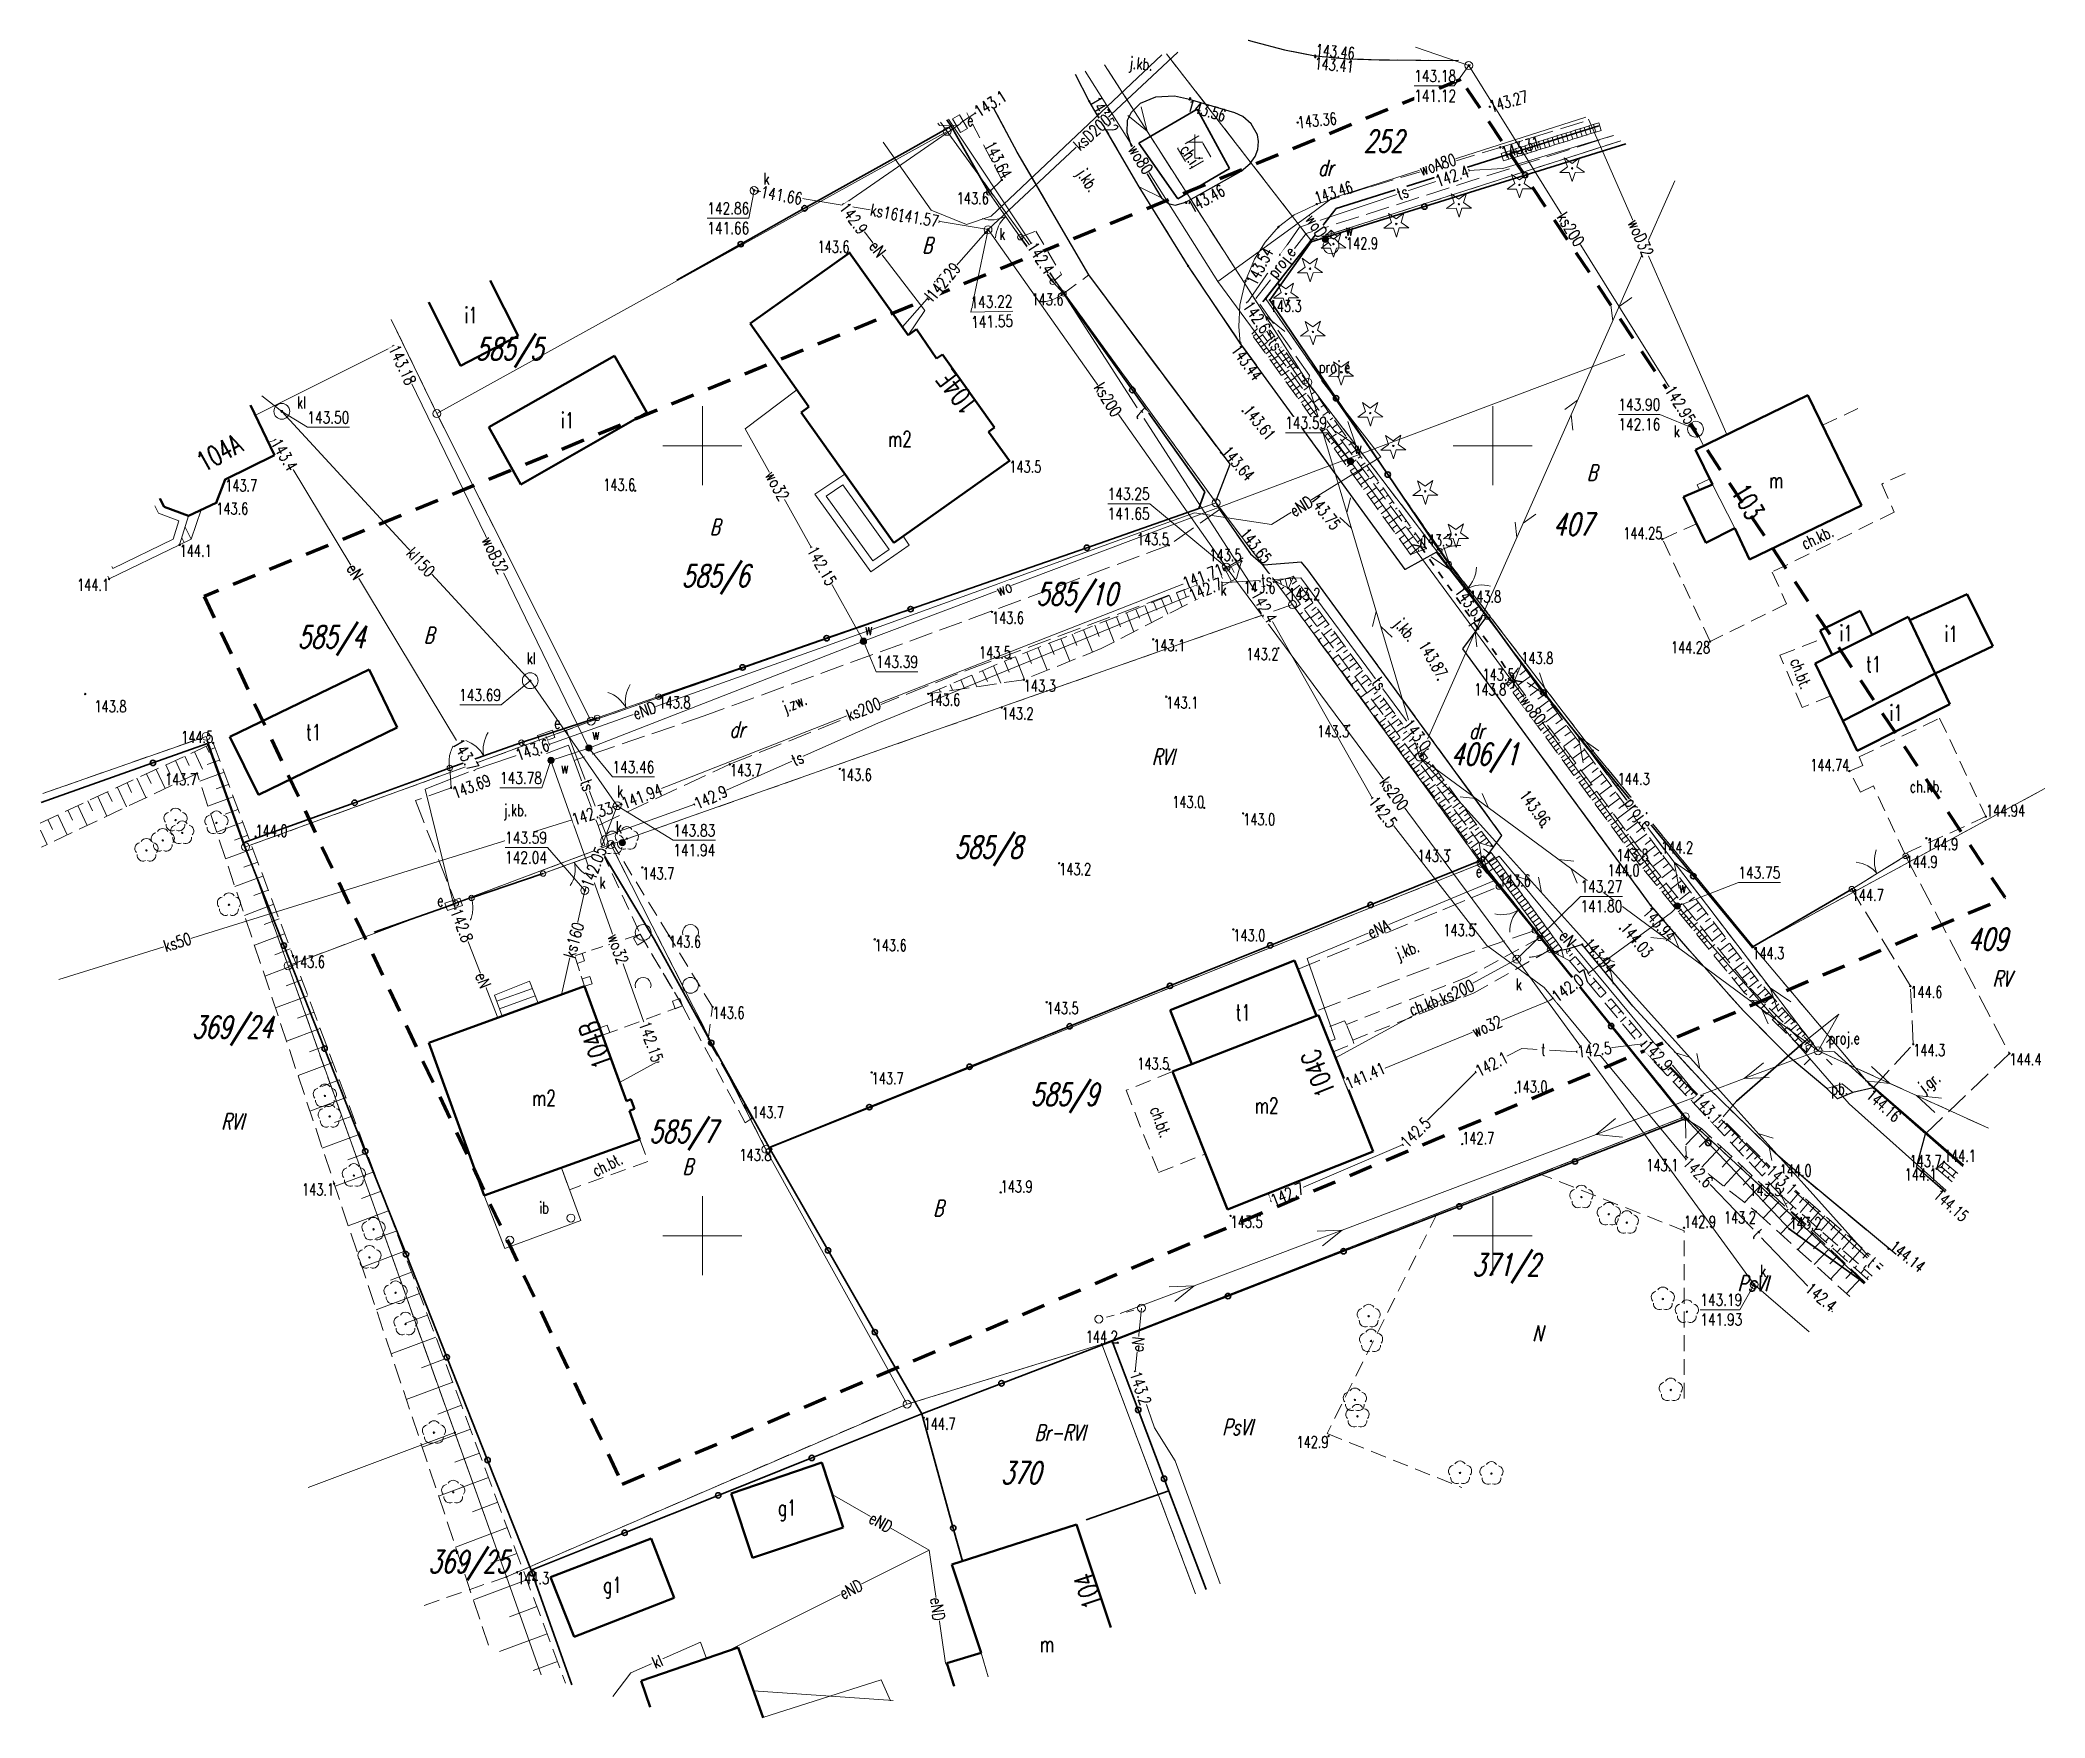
# Model space of a CAD drawing. Header units: metres. Extents: x 7480758 to 7480885, y 5952819 to 5952926.
import ezdxf
from ezdxf.enums import TextEntityAlignment as Align

# ---------------------------------------------------------------- set-up
doc = ezdxf.new("R2010")
doc.units = ezdxf.units.M
for name, pattern in [('1', [0]), ('2', [1.5, 1, -0.5]), ('2_1', [0]), ('2_14', [1, -1]), ('2_OTDI', [0]), ('2_OTKC', [1.5, 1, -0.5]), ('2_OTKJ', [2, 1.5, -0.5]), ('2_OTKK', [0]), ('2_OTKU', [2, 1.5, -0.5]), ('2_OTRK', [1.75, 1.25, -0.5]), ('2_OTRKG', [1.75, 1.25, -0.5]), ('2_OTRU', [0]), ('2_OTRUG', [0]), ('2_OTZK', [1.5, 1, -0.5]), ('3_EGBN', [0]), ('3_EGBS', [0]), ('3_EGBSG', [0]), ('3_EGBT', [0]), ('3_EGBU_A', [0]), ('4', [2.5, 1.5, -1]), ('4_SUEP_A', [0]), ('4_SUKD', [0]), ('4_SUKP', [0]), ('4_SUKS', [0]), ('4_SULO', [0]), ('4_SUPP_P', [2, 1.5, -0.5]), ('4_SUTP_A', [0]), ('4_SUWP', [0])]:
    doc.linetypes.add(name, pattern=pattern)
doc.layers.get('0').update_dxf_attribs({"color": 250, "linetype": 'CONTINUOUS', "lineweight": 100})
for name, color, linetype, lineweight, true_color in [('1_DROGI_L_1', 94, '4', 80, 0x00a800), ('SUKP_L_0', 36, '4_SUKP', 18, 0x803300), ('SUTP_L_0', 30, '4_SUTP_A', 18, 0xff9100)]:
    doc.layers.add(name, color=color, linetype=linetype, lineweight=lineweight, true_color=true_color)
for name, color, linetype, lineweight in [('Dzialki', 7, '1', 18), ('EADTD_T_0', 7, 'CONTINUOUS', 25), ('EGBB_E_T_0', 7, 'CONTINUOUS', 20), ('EGBB_L_0', 7, '3_EGBU_A', 50), ('EGBC_L_0', 7, '3_EGBN', 18), ('EGBE_L_0', 7, '3_EGBT', 18), ('EGBE_L_3', 7, '3_EGBS', 18), ('Kontury', 7, '2', 18), ('Numery_dzialek', 7, 'CONTINUOUS', 18), ('Numery_konturow', 7, 'CONTINUOUS', 18), ('OTD_E_T_7', 7, 'CONTINUOUS', 0), ('OTD_L_14', 7, '2_OTDI', 18), ('OTD_L_7', 7, 'CONTINUOUS', 18), ('OTD_T_0', 7, 'CONTINUOUS', 18), ('OTD_T_3', 7, 'CONTINUOUS', 18), ('OTK_E_T_0', 7, 'CONTINUOUS', 0), ('OTK_E_T_1', 7, 'CONTINUOUS', 0), ('OTK_E_T_3', 7, 'CONTINUOUS', 0), ('OTK_L_0', 7, '2_OTKJ', 18), ('OTK_L_1', 7, '2_OTKK', 25), ('OTK_L_2', 7, '2_OTKC', 18), ('OTK_L_4', 7, '2_OTKU', 18), ('OTK_L_8', 7, 'CONTINUOUS', 35), ('OTO_L_0', 7, 'CONTINUOUS', 35), ('OTO_L_1', 7, 'CONTINUOUS', 18), ('OTO_L_2', 7, 'CONTINUOUS', 18), ('OTR_L_0', 7, '2_OTRU', 18), ('OTR_L_1', 7, '2_OTRK', 18), ('OTR_T_0', 7, 'CONTINUOUS', 18), ('OTR_T_1', 7, 'CONTINUOUS', 18), ('OTZ_L_1', 7, '2_OTZK', 18), ('OTZ_T_0', 7, 'CONTINUOUS', 18), ('OTZ_T_1', 7, 'CONTINUOUS', 18), ('P_SUEP_E_T_0', 7, 'CONTINUOUS', 0), ('P_SUEP_L_0', 7, '4_SUPP_P', 18), ('P_SUP_E_T_3', 7, 'CONTINUOUS', 0), ('P_SUP_T_2', 7, 'CONTINUOUS', 18), ('Punkty', 7, 'CONTINUOUS', 18), ('SIATKA_L_0', 7, '1', 20), ('SUE_E_T_1', 7, 'CONTINUOUS', 0), ('SUE_T_3', 7, 'CONTINUOUS', 18), ('SUE_T_4', 7, 'CONTINUOUS', 18), ('SUEP_E_T_0', 7, 'CONTINUOUS', 0), ('SUEP_L_0', 1, '4_SUEP_A', 18), ('SUER_T_0', 7, 'CONTINUOUS', 18), ('SUK_E_T_2', 7, 'CONTINUOUS', 0), ('SUK_E_T_4', 7, 'CONTINUOUS', 0), ('SUK_E_T_5', 7, 'CONTINUOUS', 0), ('SUK_L_2', 7, 'CONTINUOUS', 18), ('SUK_L_5', 7, '4_SUKS', 18), ('SUK_T_2', 7, 'CONTINUOUS', 18), ('SUK_T_3', 7, 'CONTINUOUS', 18), ('SUK_T_4', 7, 'CONTINUOUS', 18), ('SUKP_E_T_0', 7, 'CONTINUOUS', 0), ('SUKR_T_0', 7, 'CONTINUOUS', 18), ('SUL_L_1', 7, '4_SULO', 35), ('SUP_T_2', 7, 'CONTINUOUS', 18), ('SUTP_E_T_0', 7, 'CONTINUOUS', 0), ('SUTR_T_0', 7, 'CONTINUOUS', 18), ('SUW_E_T_2', 7, 'CONTINUOUS', 0), ('SUW_T_2', 7, 'CONTINUOUS', 18), ('SUW_T_5', 7, 'CONTINUOUS', 18), ('SUWP_E_T_0', 7, 'CONTINUOUS', 0), ('SUWP_L_0', 5, '4_SUWP', 18), ('SUWR_T_0', 7, 'CONTINUOUS', 18)]:
    doc.layers.add(name, color=color, linetype=linetype, lineweight=lineweight)
doc.styles.get("Standard").update_dxf_attribs({"font": 'Simplex.SHX', "width": 0.75})

msp = doc.modelspace()

# ---------------------------------------------------------------- texts
at = {"layer": 'EADTD_T_0', "width": 0.7}
for s, rotation, p in [('104E', 127.6122, (7480816.62, 5952903.77)), ('104A', 29.25, (7480769.74, 5952899.01)), ('103', 300.9859, (7480865.6, 5952896.14)), ('104B', 109.6089, (7480793.83, 5952862.28)), ('104C', 111.3781, (7480839.52, 5952860.5)), ('104', 107.9246, (7480825, 5952827.71))]:
    msp.add_text(s, height=1.25, rotation=rotation, dxfattribs=at).set_placement(p, align=Align.CENTER)
at = {"layer": 'EGBB_E_T_0', "width": 0.7}
for s, p in [('i1', (7480785.37, 5952908.29)), ('i1', (7480791.48, 5952901.63)), ('m2', (7480812.5, 5952900.43)), ('m', (7480867.94, 5952897.81)), ('i1', (7480872.36, 5952888.16)), ('i1', (7480879.01, 5952888.11)), ('t1', (7480874.1, 5952886.17)), ('i1', (7480875.52, 5952883.12)), ('t1', (7480775.41, 5952881.87)), ('t1', (7480834.22, 5952864.13)), ('m2', (7480789.98, 5952858.72)), ('m2', (7480835.7, 5952858.24)), ('g1', (7480805.37, 5952832.62)), ('g1', (7480794.31, 5952827.73)), ('m', (7480821.81, 5952824.15))]:
    msp.add_text(s, height=1, dxfattribs=at).set_placement(p, align=Align.MIDDLE)
at = {"layer": 'Numery_dzialek', "oblique": 15, "width": 0.7}
for s, p in [('252', (7480841.84, 5952919.98)), ('585/5', (7480785.65, 5952906.83)), ('407', (7480853.81, 5952895.73)), ('585/6', (7480798.69, 5952892.47)), ('585/4', (7480774.39, 5952888.6)), ('406/1', (7480847.35, 5952881.18)), ('585/8', (7480815.95, 5952875.29)), ('409', (7480880.05, 5952869.47)), ('585/9', (7480820.77, 5952859.65)), ('585/7', (7480796.64, 5952857.29)), ('371/2', (7480848.7, 5952848.86)), ('370', (7480818.88, 5952835.69)), ('369/25', (7480782.66, 5952830.07))]:
    msp.add_text(s, height=1.4, dxfattribs=at).set_placement(p, align=Align.TOP_LEFT)
for s, p in [('585/10', (7480823.68, 5952890.52)), ('369/24', (7480770.26, 5952863.11))]:
    msp.add_text(s, height=1.4, dxfattribs=at).set_placement(p, align=Align.MIDDLE)
at = {"layer": 'Numery_konturow', "oblique": 15, "width": 0.7}
for s, p in [('dr', (7480838.95, 5952918.09)), ('B', (7480813.91, 5952913.19)), ('B', (7480855.96, 5952898.8)), ('B', (7480800.48, 5952895.36)), ('B', (7480782.38, 5952888.51)), ('dr', (7480801.72, 5952882.54)), ('dr', (7480848.5, 5952882.45)), ('RVI', (7480828.44, 5952880.81)), ('RV', (7480881.63, 5952866.77)), ('RVI', (7480769.57, 5952857.73)), ('B', (7480798.75, 5952854.87)), ('B', (7480814.61, 5952852.25)), ('N', (7480852.51, 5952844.33)), ('Br-RVI', (7480821.01, 5952838.04)), ('PsVI', (7480832.88, 5952838.39))]:
    msp.add_text(s, height=1, dxfattribs=at).set_placement(p, align=Align.TOP_LEFT)
msp.add_text('PsVI', height=1, dxfattribs=at).set_placement((7480867.42, 5952847.49), align=Align.TOP_RIGHT)
at = {"layer": 'OTD_E_T_7', "lineweight": 9, "width": 0.7}
msp.add_text('ib', height=0.75, dxfattribs=at).set_placement((7480789.68, 5952851.4))
at = {"layer": 'OTK_E_T_0', "lineweight": 9, "width": 0.7}
for s, rotation, p in [('j.kb.', 354.6707, (7480827.75, 5952924.08)), ('j.kb.', 303.6901, (7480824.29, 5952916.76)), ('j.kb.', 309.8056, (7480844.4, 5952888.29)), ('j.zw.', 21.529, (7480805.87, 5952883.62)), ('j.kb.', 21.64, (7480844.63, 5952867.99)), ('j.gr.', 36.3103, (7480877.67, 5952859.63))]:
    msp.add_text(s, height=0.75, rotation=rotation, dxfattribs=at).set_placement(p, align=Align.MIDDLE)
msp.add_text('j.kb.', height=0.75, dxfattribs=at).set_placement((7480788.18, 5952876.83), align=Align.MIDDLE)
at = {"layer": 'OTK_E_T_1', "lineweight": 9, "width": 0.7}
for s, rotation, p in [('ch.i.', 304.2869, (7480830.91, 5952918.34)), ('ch.kb.', 25.0994, (7480870.53, 5952894.2)), ('ch.bt.', 291.0375, (7480869.5, 5952885.59)), ('ch.kb.', 0.6586, (7480877.42, 5952878.44)), ('ch.kb.', 20.4099, (7480845.73, 5952864.64)), ('ch.bt.', 290.5561, (7480828.99, 5952857.21)), ('ch.bt.', 26.6767, (7480793.99, 5952854.5))]:
    msp.add_text(s, height=0.75, rotation=rotation, dxfattribs=at).set_placement(p, align=Align.MIDDLE)
at = {"layer": 'OTK_E_T_3', "lineweight": 9, "width": 0.7}
msp.add_text('pb.', height=0.75, rotation=359.6485, dxfattribs=at).set_placement((7480871.95, 5952859.18), align=Align.MIDDLE)
at = {"layer": 'OTR_T_0', "lineweight": 9, "width": 0.7}
for s, rotation, p in [('143.46', 354.5461, (7480838.77, 5952924.69)), ('143.52', 300.1974, (7480824.47, 5952921.81)), ('143.46', 17.9774, (7480838.87, 5952915.3)), ('143.61', 308.9954, (7480834.17, 5952902.19)), ('143.64', 310.7892, (7480832.8, 5952899.57)), ('143.75', 307.5504, (7480838.34, 5952896.55)), ('144.94', 0.0068, (7480881.2, 5952876.53)), ('144.03', 309.6765, (7480858.04, 5952869.43)), ('143.94', 310.1278, (7480855.66, 5952868.44)), ('144.14', 321.2445, (7480875.03, 5952849.18))]:
    msp.add_text(s, height=0.75, rotation=rotation, dxfattribs=at).set_placement(p)
for s, rotation, p in [('143.41', 354.7529, (7480838.77, 5952924.59)), ('143.56', 343.6862, (7480830.82, 5952921.92)), ('143.31', 16.9934, (7480850.46, 5952918.89)), ('143.46', 28.7437, (7480830.61, 5952915.37)), ('143.54', 63.155, (7480834.36, 5952910.43)), ('143.44', 305.7733, (7480834.03, 5952906.49)), ('143.69', 20.577, (7480784.1, 5952878.36)), ('143.94', 311.4815, (7480860, 5952870.91)), ('144.16', 318.2202, (7480874.06, 5952859.35)), ('144.15', 318.3099, (7480878.33, 5952853.03))]:
    msp.add_text(s, height=0.75, rotation=rotation, dxfattribs=at).set_placement(p, align=Align.TOP_LEFT)
for s, rotation, p in [('143.27', 16.0899, (7480849.81, 5952921.46)), ('143.36', 6.0515, (7480837.66, 5952920.46))]:
    msp.add_text(s, height=0.75, rotation=rotation, dxfattribs=at).set_placement(p, align=Align.MIDDLE_LEFT)
for s, rotation, p in [('143.64', 297.7032, (7480818.95, 5952916.83)), ('143.65', 308.4607, (7480835.49, 5952892.46)), ('144.25', 0.0664, (7480860.73, 5952894.09)), ('143.87', 300.4397, (7480846.53, 5952885.23)), ('144.74', 359.9158, (7480872.56, 5952879.41)), ('143.96', 305.7698, (7480853.1, 5952875.85))]:
    msp.add_text(s, height=0.75, rotation=rotation, dxfattribs=at).set_placement(p, align=Align.RIGHT)
for s, rotation, p in [('143.63', 305.7966, (7480849.62, 5952889.2)), ('144.28', 359.8843, (7480863.75, 5952887.61))]:
    msp.add_text(s, height=0.75, rotation=rotation, dxfattribs=at).set_placement(p, align=Align.TOP_RIGHT)
at = {"layer": 'OTR_T_1', "lineweight": 9, "width": 0.7}
for s, p in [('143.6', (7480818.12, 5952916.04)), ('143.6', (7480822.85, 5952909.64)), ('144.1', (7480762.47, 5952891.57)), ('143.6', (7480836.26, 5952891.41)), ('143.2', (7480836.44, 5952887.19)), ('143.8', (7480850.86, 5952884.95)), ('143.3', (7480840.92, 5952882.3)), ('143.7', (7480768.03, 5952879.26)), ('143.3', (7480847.27, 5952874.42)), ('144.0', (7480859.29, 5952873.5)), ('143.5', (7480848.9, 5952869.72)), ('143.8', (7480804.37, 5952855.49)), ('143.1', (7480861.74, 5952854.84)), ('143.1', (7480776.7, 5952853.3)), ('144.1', (7480878.08, 5952854.25)), ('143.2', (7480866.65, 5952851.53)), ('142.9', (7480839.61, 5952837.32))]:
    msp.add_text(s, height=0.75, dxfattribs=at).set_placement(p, align=Align.TOP_RIGHT)
for s, p in [('143.6', (7480809.31, 5952912.22)), ('143.6', (7480795.75, 5952897.15)), ('143.5', (7480829.51, 5952893.71)), ('143.5', (7480834.1, 5952892.7)), ('143.5', (7480819.52, 5952886.54)), ('143.5', (7480851.38, 5952885.14)), ('144.5', (7480769.05, 5952881.19)), ('143.0', (7480831.75, 5952877.08)), ('143.8', (7480859.85, 5952873.71)), ('143.5', (7480829.54, 5952860.52)), ('143.7', (7480878.4, 5952854.35)), ('143.5', (7480868.26, 5952852.52)), ('144.2', (7480826.28, 5952843.23))]:
    msp.add_text(s, height=0.75, dxfattribs=at).set_placement(p, align=Align.RIGHT)
for s, p in [('142.9', (7480840.72, 5952913.19)), ('143.3', (7480835.89, 5952909.22)), ('143.5', (7480819.42, 5952899.05)), ('143.7', (7480769.81, 5952897.86)), ('143.6', (7480769.25, 5952896.4)), ('144.1', (7480766.93, 5952893.73)), ('143.2', (7480837.07, 5952890.99)), ('143.8', (7480848.51, 5952890.83)), ('143.6', (7480818.32, 5952889.49)), ('143.1', (7480828.52, 5952887.75)), ('143.3', (7480820.33, 5952885.19)), ('143.8', (7480761.54, 5952883.88)), ('143.8', (7480797.22, 5952884.13)), ('143.6', (7480814.29, 5952884.3)), ('143.1', (7480829.35, 5952884.12)), ('143.2', (7480818.93, 5952883.43)), ('143.7', (7480801.74, 5952879.84)), ('143.6', (7480808.69, 5952879.55)), ('143.0', (7480834.21, 5952876.73)), ('144.9', (7480877.43, 5952875.16)), ('143.2', (7480822.57, 5952873.58)), ('144.9', (7480876.12, 5952874.04)), ('143.7', (7480796.2, 5952873.31)), ('144.7', (7480872.71, 5952871.94)), ('143.6', (7480797.89, 5952868.99)), ('143.6', (7480810.9, 5952868.76)), ('143.0', (7480833.59, 5952869.39)), ('143.6', (7480774.1, 5952867.71)), ('144.3', (7480866.42, 5952868.26)), ('144.6', (7480876.42, 5952865.8)), ('143.6', (7480800.64, 5952864.49)), ('143.5', (7480821.78, 5952864.78)), ('144.3', (7480876.6, 5952862.12)), ('144.4', (7480882.69, 5952861.54)), ('143.7', (7480810.71, 5952860.34)), ('143.5', (7480833.41, 5952851.26)), ('144.7', (7480814, 5952838.47)), ('144.3', (7480788.28, 5952828.7))]:
    msp.add_text(s, height=0.75, dxfattribs=at).set_placement(p, align=Align.TOP_LEFT)
for s, p in [('143.3', (7480845.43, 5952893.64)), ('143.8', (7480851.81, 5952886.19)), ('144.3', (7480857.91, 5952878.54)), ('144.0', (7480771.73, 5952875.26)), ('144.2', (7480860.65, 5952874.2)), ('143.6', (7480850.38, 5952872.1)), ('143.0', (7480851.44, 5952859.06)), ('143.7', (7480803.14, 5952857.44)), ('142.7', (7480848.07, 5952855.8)), ('144.0', (7480868.15, 5952853.76)), ('144.1', (7480878.54, 5952854.68)), ('143.9', (7480818.87, 5952852.74)), ('142.9', (7480862.1, 5952850.51)), ('143.2', (7480868.77, 5952850.42))]:
    msp.add_text(s, height=0.75, dxfattribs=at).set_placement(p)
at = {"layer": 'P_SUP_E_T_3', "lineweight": 9, "width": 0.7}
for p in [(7480838.99, 5952904.61), (7480871.23, 5952862.13)]:
    msp.add_text('proj.e', height=0.75, dxfattribs=at).set_placement(p)
at = {"layer": 'SUE_E_T_1', "lineweight": 9, "width": 0.7}
msp.add_text('e', height=0.75, dxfattribs=at).set_placement((7480790.62, 5952882.1))
msp.add_text('e', height=0.75, dxfattribs=at).set_placement((7480848.92, 5952873.45), align=Align.TOP_LEFT)
at = {"layer": 'SUK_E_T_2', "lineweight": 9, "width": 0.7}
msp.add_text('kl', height=0.75, dxfattribs=at).set_placement((7480789.17, 5952886.17), align=Align.CENTER)
at = {"layer": 'SUK_E_T_4', "lineweight": 9, "width": 0.7}
msp.add_text('k', height=0.75, dxfattribs=at).set_placement((7480818.78, 5952913.78), align=Align.TOP_LEFT)
msp.add_text('k', height=0.75, dxfattribs=at).set_placement((7480851.46, 5952865.91), align=Align.MIDDLE_LEFT)
msp.add_text('k', height=0.75, dxfattribs=at).set_placement((7480867.1, 5952847.41), align=Align.CENTER)
at = {"layer": 'SUW_E_T_2', "lineweight": 9, "width": 0.7}
for p in [(7480840.67, 5952914.04), (7480791.04, 5952880)]:
    msp.add_text('w', height=0.75, dxfattribs=at).set_placement(p, align=Align.TOP_LEFT)
for p in [(7480841.22, 5952899.5), (7480810.27, 5952888.01), (7480793.01, 5952881.38), (7480861.76, 5952871.69)]:
    msp.add_text('w', height=0.75, dxfattribs=at).set_placement(p)

# ---------------------------------------------------------------- blocks, each defined once
blk = doc.blocks.new('GRO')
at = {"color": 0, "linetype": 'CONTINUOUS'}
blk.add_circle((0, 0), 0.045, dxfattribs=at)
blk = doc.blocks.new('GRT')
at = {"color": 0, "linetype": 'CONTINUOUS'}
blk.add_circle((0, 0), 0.25, dxfattribs=at)
blk = doc.blocks.new('2_OTZK')
at = {"color": 0, "linetype": 'CONTINUOUS'}
for centre in [(-1.5, 1.67), (1.5, -1.68)]:
    blk.add_circle(centre, 0.5, dxfattribs=at)
for centre in [(1.5, 1.67), (-1.5, -1.68)]:
    blk.add_arc(centre, 0.501, 342.4081, 197.424, dxfattribs=at)
blk = doc.blocks.new('2_OTDF')
at = {"color": 0, "linetype": 'CONTINUOUS'}
for p, q in [((0, 1.5), (0, 0)), ((-0.5, 1), (0.5, 1)), ((0, 0), (0.5, 0))]:
    blk.add_line(p, q, dxfattribs=at)
blk = doc.blocks.new('2_OTDD')
at = {"color": 0, "linetype": 'CONTINUOUS'}
blk.add_circle((0, 0), 0.25, dxfattribs=at)
blk = doc.blocks.new('2_OTRS')
at = {"color": 0, "linetype": 'CONTINUOUS'}
blk.add_circle((0, 0), 0.045, dxfattribs=at)
blk = doc.blocks.new('2_OTRN')
at = {"color": 0, "linetype": 'CONTINUOUS'}
blk.add_circle((0, 0), 0.045, dxfattribs=at)
blk = doc.blocks.new('2_OTZL')
at = {"color": 0, "linetype": 'CONTINUOUS'}
blk.add_circle((0, 0), 0.045, dxfattribs=at)
for centre, start, end in [((-0.36, 0.12), 102.1445, 221.86), ((0, 0.38), 30.1401, 149.8599), ((0.36, 0.12), 318.14, 77.8555), ((-0.22, -0.3), 174.1482, 293.8542), ((0.22, -0.3), 246.1458, 5.8518)]:
    blk.add_arc(centre, 0.375, start, end, dxfattribs=at)
blk = doc.blocks.new('2_OTZG')
at = {"color": 0, "linetype": 'CONTINUOUS'}
for p, q in [((-0.78225, -0.26495), (-0.3012, 0.09375)), ((-0.3012, 0.09375), (-0.4937, 0.6621)), ((-0.4937, 0.6621), (-0.0039, 0.31545)), ((-0.0039, 0.31545), (0.4771, 0.67415)), ((0.4771, 0.67415), (0.2988, 0.1012)), ((0.2988, 0.1012), (0.7886, -0.24545)), ((-0.18225, -0.2575), (-0.78225, -0.26495)), ((0.01025, -0.82585), (-0.18225, -0.2575)), ((0.1886, -0.2529), (0.01025, -0.82585)), ((0.7886, -0.24545), (0.1886, -0.2529))]:
    blk.add_line(p, q, dxfattribs=at)
blk.add_circle((0, 0), 0.045, dxfattribs=at)
blk = doc.blocks.new('4_SUPP')
at = {"color": 0, "linetype": 'CONTINUOUS'}
blk.add_circle((0, 0), 0.25, dxfattribs=at)
blk = doc.blocks.new('4_SUEO_W')
at = {"color": 0, "linetype": 'CONTINUOUS'}
for p, q in [((-0.53035, 0.53035), (-0.8839, 0.8839)), ((0.53035, 0.53035), (0.8839, 0.8839)), ((-0.53035, -0.53035), (-0.8839, -0.8839)), ((0.53035, -0.53035), (0.8839, -0.8839))]:
    blk.add_line(p, q, dxfattribs=at)
blk.add_circle((0, 0), 0.025, dxfattribs=at)
blk = doc.blocks.new('4_SUES')
at = {"color": 0, "linetype": 'CONTINUOUS'}
for p, q in [((0.5, 0.25), (-0.5, 0.25)), ((-0.5, 0.25), (-0.5, -0.25)), ((0.5, -0.25), (0.5, 0.25)), ((-0.5, -0.25), (0.5, -0.25))]:
    blk.add_line(p, q, dxfattribs=at)
blk = doc.blocks.new('4_SUPS')
at = {"color": 0, "linetype": 'CONTINUOUS'}
blk.add_circle((0, 0), 0.0625, dxfattribs=at)
blk = doc.blocks.new('4_SUKM')
at = {"color": 0, "linetype": 'CONTINUOUS'}
blk.add_circle((0, 0), 0.5, dxfattribs=at)
blk = doc.blocks.new('4_SUKS')
at = {"color": 0, "linetype": 'CONTINUOUS'}
blk.add_circle((0, 0), 0.25, dxfattribs=at)
blk = doc.blocks.new('4_SUKU')
at = {"color": 0, "linetype": 'CONTINUOUS'}
for radius in [0.2, 0.175, 0.15, 0.125, 0.1, 0.075, 0.05, 0.025, 0.00715]:
    blk.add_circle((0, 0), radius, dxfattribs=at)
blk = doc.blocks.new('4_SUWH')
at = {"color": 0, "linetype": 'CONTINUOUS'}
for p, q in [((0, 1), (-0.35355, 0.64645)), ((0, 1), (0.35355, 0.64645)), ((0, 0.5), (0, 1))]:
    blk.add_line(p, q, dxfattribs=at)
blk.add_circle((0, 0), 0.5, dxfattribs=at)
blk = doc.blocks.new('4_SUWW')
at = {"color": 0, "linetype": 'CONTINUOUS'}
for radius in [0.2, 0.175, 0.15, 0.125, 0.1, 0.075, 0.05, 0.025, 0.00715]:
    blk.add_circle((0, 0), radius, dxfattribs=at)

# ---------------------------------------------------------------- linework, layer by layer
at = {"layer": '1_DROGI_L_1', "linetype": '4'}
for p, q in [((7480847.99, 5952923.18), (7480768.48, 5952890.46)), ((7480882.41, 5952871.4), (7480847.99, 5952923.18)), ((7480768.48, 5952890.46), (7480794.93, 5952834.28)), ((7480794.93, 5952834.28), (7480882.41, 5952871.4))]:
    msp.add_line(p, q, dxfattribs=at)
at = {"layer": 'Dzialki'}
for p, q in [((7480829.37, 5952924.8), (7480838.5, 5952913.01)), ((7480815.48, 5952919.9), (7480815.06, 5952920.49)), ((7480815.48, 5952919.9), (7480783.2, 5952902.04)), ((7480832.5, 5952896.39), (7480815.48, 5952919.9)), ((7480858.11, 5952919.31), (7480838.5, 5952913.01)), ((7480838.5, 5952913.01), (7480835.64, 5952909.3)), ((7480835.64, 5952909.3), (7480847.25, 5952892.58)), ((7480780.31, 5952907.99), (7480783.2, 5952902.04)), ((7480783.2, 5952902.04), (7480792.96, 5952882.57)), ((7480792.96, 5952882.57), (7480832.5, 5952896.39)), ((7480832.5, 5952896.39), (7480837.33, 5952889.95)), ((7480847.25, 5952892.58), (7480856.32, 5952880.71)), ((7480837.33, 5952889.95), (7480794.21, 5952874.76)), ((7480849.27, 5952873.56), (7480837.33, 5952889.95)), ((7480771.1, 5952874.61), (7480792.96, 5952882.57)), ((7480758.27, 5952877.99), (7480768.6, 5952881.61)), ((7480768.6, 5952881.61), (7480771.1, 5952874.61)), ((7480856.32, 5952880.71), (7480866.47, 5952868.31)), ((7480884.93, 5952878.31), (7480866.47, 5952868.31)), ((7480773.79, 5952867.09), (7480794.21, 5952874.76)), ((7480794.21, 5952874.76), (7480804.02, 5952855.47)), ((7480771.1, 5952874.61), (7480773.79, 5952867.09)), ((7480849.27, 5952873.56), (7480804.02, 5952855.47)), ((7480862.18, 5952857.54), (7480849.27, 5952873.56)), ((7480866.47, 5952868.31), (7480873.84, 5952859.57)), ((7480773.79, 5952867.09), (7480784.34, 5952837.54)), ((7480873.84, 5952859.57), (7480879.73, 5952854.39)), ((7480862.18, 5952857.54), (7480825.28, 5952843.13)), ((7480873.53, 5952847.01), (7480862.18, 5952857.54)), ((7480804.02, 5952855.47), (7480812.95, 5952839.34)), ((7480812.95, 5952839.34), (7480825.28, 5952843.13)), ((7480825.28, 5952843.13), (7480831.2, 5952827.34)), ((7480812.95, 5952839.34), (7480787.6, 5952828.41)), ((7480775.07, 5952834.07), (7480784.34, 5952837.54)), ((7480784.34, 5952837.54), (7480787.6, 5952828.41)), ((7480787.6, 5952828.41), (7480789.8, 5952822.21))]:
    msp.add_line(p, q, dxfattribs=at)
at = {"layer": 'EGBB_L_0', "linetype": '3_EGBU_A'}
for p, q in [((7480803.02, 5952907.75), (7480809.31, 5952912.22)), ((7480809.31, 5952912.22), (7480813.02, 5952907.01)), ((7480786.58, 5952910.46), (7480788.34, 5952906.95)), ((7480784.69, 5952905.07), (7480782.69, 5952909.09)), ((7480806.73, 5952902.46), (7480803.02, 5952907.75)), ((7480788.34, 5952906.95), (7480784.69, 5952905.07)), ((7480813.02, 5952907.01), (7480813.54, 5952907.38)), ((7480813.54, 5952907.38), (7480814.82, 5952905.52)), ((7480794.44, 5952905.69), (7480786.49, 5952901.18)), ((7480796.48, 5952902.1), (7480794.44, 5952905.69)), ((7480814.82, 5952905.52), (7480815.2, 5952905.78)), ((7480815.2, 5952905.78), (7480818.48, 5952901.15)), ((7480771.41, 5952902.57), (7480772.94, 5952899.41)), ((7480862.83, 5952899.75), (7480869.94, 5952903.21)), ((7480869.94, 5952903.21), (7480873.33, 5952896.22)), ((7480788.52, 5952897.54), (7480796.48, 5952902.1)), ((7480806.24, 5952902.1), (7480806.73, 5952902.46)), ((7480812.12, 5952893.86), (7480806.24, 5952902.1)), ((7480786.49, 5952901.18), (7480788.52, 5952897.54)), ((7480818.48, 5952901.15), (7480818.11, 5952900.89)), ((7480818.11, 5952900.89), (7480819.42, 5952899.05)), ((7480772.94, 5952899.41), (7480769.81, 5952897.86)), ((7480819.42, 5952899.05), (7480812.12, 5952893.86)), ((7480863.91, 5952897.55), (7480862.83, 5952899.75)), ((7480769.81, 5952897.86), (7480769.25, 5952896.4)), ((7480862.06, 5952896.77), (7480863.91, 5952897.55)), ((7480765.95, 5952896.14), (7480765.68, 5952896.66)), ((7480769.25, 5952896.4), (7480767.48, 5952895.56)), ((7480863.47, 5952893.85), (7480862.06, 5952896.77)), ((7480873.33, 5952896.22), (7480866.25, 5952892.81)), ((7480767.48, 5952895.56), (7480765.95, 5952896.14)), ((7480865.31, 5952894.78), (7480863.47, 5952893.85)), ((7480866.25, 5952892.81), (7480865.31, 5952894.78)), ((7480880.02, 5952890.61), (7480876.38, 5952888.96)), ((7480880.02, 5952890.61), (7480881.64, 5952887.31)), ((7480870.72, 5952888.3), (7480873.24, 5952889.55)), ((7480874, 5952888.04), (7480873.24, 5952889.55)), ((7480876.27, 5952889.18), (7480874, 5952888.04)), ((7480876.27, 5952889.18), (7480876.38, 5952888.96)), ((7480876.38, 5952888.96), (7480877.99, 5952885.58)), ((7480871.48, 5952886.77), (7480870.72, 5952888.3)), ((7480874, 5952888.04), (7480871.48, 5952886.77)), ((7480881.64, 5952887.31), (7480877.99, 5952885.58)), ((7480870.4, 5952886.23), (7480871.48, 5952886.77)), ((7480872.15, 5952882.59), (7480870.4, 5952886.23)), ((7480770.1, 5952881.58), (7480778.91, 5952885.84)), ((7480778.91, 5952885.84), (7480780.7, 5952882.17)), ((7480877.99, 5952885.58), (7480872.15, 5952882.59)), ((7480877.99, 5952885.58), (7480878.91, 5952883.64)), ((7480873.05, 5952880.69), (7480878.91, 5952883.64)), ((7480873.05, 5952880.69), (7480872.15, 5952882.59)), ((7480771.92, 5952877.91), (7480770.1, 5952881.58)), ((7480780.7, 5952882.17), (7480771.92, 5952877.91)), ((7480837.46, 5952867.43), (7480829.59, 5952864.28)), ((7480837.46, 5952867.43), (7480838.86, 5952863.93)), ((7480792.55, 5952865.79), (7480782.69, 5952862.22)), ((7480795.19, 5952858.53), (7480792.55, 5952865.79)), ((7480829.59, 5952864.28), (7480830.96, 5952860.87)), ((7480830.96, 5952860.87), (7480838.86, 5952863.93)), ((7480838.86, 5952863.93), (7480838.97, 5952863.97)), ((7480838.97, 5952863.97), (7480842.43, 5952855.33)), ((7480782.69, 5952862.22), (7480786.19, 5952852.55)), ((7480829.73, 5952860.39), (7480830.96, 5952860.87)), ((7480833.23, 5952851.66), (7480829.73, 5952860.39)), ((7480795.48, 5952858.64), (7480795.19, 5952858.53)), ((7480795.7, 5952858.04), (7480795.48, 5952858.64)), ((7480795.39, 5952857.91), (7480795.7, 5952858.04)), ((7480796.05, 5952856.09), (7480795.39, 5952857.91)), ((7480786.19, 5952852.55), (7480796.05, 5952856.09)), ((7480842.43, 5952855.33), (7480833.23, 5952851.66)), ((7480807.56, 5952835.64), (7480801.83, 5952833.69)), ((7480808.91, 5952831.54), (7480807.56, 5952835.64)), ((7480801.83, 5952833.69), (7480803.17, 5952829.62)), ((7480803.17, 5952829.62), (7480808.91, 5952831.54)), ((7480815.78, 5952829.2), (7480823.67, 5952831.72)), ((7480823.67, 5952831.72), (7480825.83, 5952825.2)), ((7480796.75, 5952830.84), (7480790.4, 5952828.39)), ((7480798.21, 5952827.08), (7480796.75, 5952830.84)), ((7480817.63, 5952823.61), (7480815.78, 5952829.2)), ((7480790.4, 5952828.39), (7480791.88, 5952824.62)), ((7480791.88, 5952824.62), (7480798.21, 5952827.08)), ((7480802.26, 5952823.94), (7480796.12, 5952821.84)), ((7480803.84, 5952819.48), (7480802.26, 5952823.94)), ((7480815.46, 5952822.94), (7480817.63, 5952823.61)), ((7480815.92, 5952821.49), (7480815.46, 5952822.94)), ((7480796.12, 5952821.84), (7480796.7, 5952820.17))]:
    msp.add_line(p, q, dxfattribs=at)
at = {"layer": 'EGBC_L_0', "linetype": '3_EGBN'}
for p, q in [((7480863.91, 5952897.55), (7480862.06, 5952896.77)), ((7480863.91, 5952897.55), (7480865.31, 5952894.78)), ((7480862.06, 5952896.77), (7480863.47, 5952893.85)), ((7480863.47, 5952893.85), (7480865.31, 5952894.78)), ((7480817.63, 5952823.61), (7480815.46, 5952822.94)), ((7480815.46, 5952822.94), (7480815.92, 5952821.49)), ((7480817.63, 5952823.61), (7480818.07, 5952822.09))]:
    msp.add_line(p, q, dxfattribs=at)
at = {"layer": 'EGBE_L_0', "linetype": '3_EGBT'}
for p, q in [((7480807.12, 5952896.94), (7480809.01, 5952898.21)), ((7480807.83, 5952896.81), (7480808.89, 5952897.53)), ((7480808.89, 5952897.53), (7480811.81, 5952893.44)), ((7480812.12, 5952893.86), (7480809.01, 5952898.21)), ((7480765.35, 5952896.21), (7480765.59, 5952895.74)), ((7480765.68, 5952896.66), (7480765.95, 5952896.14)), ((7480810.66, 5952892.02), (7480807.12, 5952896.94)), ((7480810.78, 5952892.72), (7480807.83, 5952896.81)), ((7480765.59, 5952895.74), (7480766.87, 5952895.26)), ((7480765.95, 5952896.14), (7480767.48, 5952895.56)), ((7480766.87, 5952895.26), (7480766.51, 5952894.08)), ((7480767.48, 5952895.56), (7480766.93, 5952893.73)), ((7480762.47, 5952891.57), (7480766.93, 5952893.73)), ((7480766.51, 5952894.08), (7480762.7, 5952892.23)), ((7480813.08, 5952893.72), (7480810.66, 5952892.02)), ((7480812.7, 5952894.27), (7480812.12, 5952893.86)), ((7480812.7, 5952894.27), (7480813.08, 5952893.72)), ((7480811.81, 5952893.44), (7480810.78, 5952892.72)), ((7480762.38, 5952891.75), (7480762.47, 5952891.57)), ((7480762.7, 5952892.23), (7480762.64, 5952892.36))]:
    msp.add_line(p, q, dxfattribs=at)
at = {"layer": 'EGBE_L_3', "linetype": '3_EGBS'}
for p, q in [((7480767.48, 5952895.56), (7480766.93, 5952893.73)), ((7480767.48, 5952895.56), (7480768.29, 5952895.95)), ((7480767.66, 5952894.09), (7480768.29, 5952895.95)), ((7480767.21, 5952893.87), (7480767.06, 5952894.17)), ((7480767.66, 5952894.09), (7480767.27, 5952894.86)), ((7480786.85, 5952865.23), (7480789.06, 5952866.11)), ((7480789.06, 5952866.11), (7480789.61, 5952864.73)), ((7480786.99, 5952864.84), (7480789.25, 5952865.66)), ((7480787.16, 5952864.37), (7480789.43, 5952865.19)), ((7480787.33, 5952863.9), (7480789.61, 5952864.73))]:
    msp.add_line(p, q, dxfattribs=at)
at = {"layer": 'EGBE_L_3', "linetype": '3_EGBSG'}
for p, q in [((7480766.93, 5952893.73), (7480767.66, 5952894.09)), ((7480786.85, 5952865.23), (7480787.33, 5952863.9))]:
    msp.add_line(p, q, dxfattribs=at)
at = {"layer": 'EGBE_L_3', "linetype": '3_EGBS'}
msp.add_point((7480787.33, 5952863.9), dxfattribs=at)
at = {"layer": 'Kontury'}
for p, q in [((7480829.37, 5952924.8), (7480838.5, 5952913.01)), ((7480815.48, 5952919.9), (7480815.06, 5952920.49)), ((7480832.5, 5952896.39), (7480815.48, 5952919.9)), ((7480858.11, 5952919.31), (7480838.5, 5952913.01)), ((7480838.5, 5952913.01), (7480835.64, 5952909.3)), ((7480835.64, 5952909.3), (7480847.25, 5952892.58)), ((7480780.31, 5952907.99), (7480780.83, 5952906.93)), ((7480780.83, 5952906.93), (7480783.2, 5952902.04)), ((7480783.2, 5952902.04), (7480792.96, 5952882.57)), ((7480792.96, 5952882.57), (7480832.5, 5952896.39)), ((7480832.5, 5952896.39), (7480837.33, 5952889.95)), ((7480847.25, 5952892.58), (7480856.32, 5952880.71)), ((7480837.33, 5952889.95), (7480794.21, 5952874.76)), ((7480849.27, 5952873.56), (7480837.33, 5952889.95)), ((7480771.1, 5952874.61), (7480792.96, 5952882.57)), ((7480758.27, 5952877.99), (7480768.6, 5952881.61)), ((7480768.6, 5952881.61), (7480771.1, 5952874.61)), ((7480856.32, 5952880.71), (7480866.47, 5952868.31)), ((7480866.47, 5952868.31), (7480884.93, 5952878.31)), ((7480794.21, 5952874.76), (7480773.79, 5952867.09)), ((7480794.21, 5952874.76), (7480804.02, 5952855.47)), ((7480771.1, 5952874.61), (7480773.79, 5952867.09)), ((7480804.02, 5952855.47), (7480849.27, 5952873.56)), ((7480849.27, 5952873.56), (7480862.18, 5952857.54)), ((7480873.84, 5952859.57), (7480866.47, 5952868.31)), ((7480773.79, 5952867.09), (7480787.6, 5952828.41)), ((7480879.73, 5952854.39), (7480873.84, 5952859.57)), ((7480862.18, 5952857.54), (7480852.94, 5952853.93)), ((7480873.53, 5952847.01), (7480862.18, 5952857.54)), ((7480852.94, 5952853.93), (7480846.48, 5952851.41)), ((7480862.11, 5952850.32), (7480852.94, 5952853.93)), ((7480846.48, 5952851.41), (7480825.28, 5952843.13)), ((7480846.48, 5952851.41), (7480839.52, 5952837.48)), ((7480862.11, 5952839.7), (7480862.11, 5952850.32)), ((7480825.28, 5952843.13), (7480819.8, 5952841.45)), ((7480825.28, 5952843.13), (7480831.2, 5952827.34)), ((7480819.8, 5952841.45), (7480812.95, 5952839.34)), ((7480812.95, 5952839.34), (7480810.98, 5952838.51)), ((7480810.98, 5952838.51), (7480787.6, 5952828.41)), ((7480839.52, 5952837.48), (7480848.04, 5952834.07)), ((7480787.6, 5952828.41), (7480782.3, 5952826.57))]:
    msp.add_line(p, q, dxfattribs=at)
at = {"layer": 'OTD_L_14', "linetype": '2_OTDI', "lineweight": 0}
for p, q in [((7480786.19, 5952852.55), (7480791.08, 5952854.3)), ((7480791.08, 5952854.3), (7480792.31, 5952850.96)), ((7480787.51, 5952849.2), (7480786.19, 5952852.55)), ((7480792.31, 5952850.96), (7480787.51, 5952849.2))]:
    msp.add_line(p, q, dxfattribs=at)
at = {"layer": 'OTD_L_7'}
for p, q in [((7480793.7, 5952868.3), (7480792.98, 5952868.07)), ((7480794.76, 5952868.65), (7480794.05, 5952868.42)), ((7480796.07, 5952869.08), (7480795.12, 5952868.77)), ((7480796.55, 5952868.26), (7480796.07, 5952869.08)), ((7480792.63, 5952867.95), (7480791.92, 5952867.72)), ((7480791.92, 5952867.72), (7480792.23, 5952866.77)), ((7480797.27, 5952867.04), (7480796.79, 5952867.86)), ((7480792.34, 5952866.44), (7480792.55, 5952865.79)), ((7480792.55, 5952865.79), (7480792.89, 5952864.85)), ((7480797.99, 5952865.82), (7480797.51, 5952866.63)), ((7480793.02, 5952864.49), (7480793.28, 5952863.77)), ((7480797.82, 5952864.21), (7480798.74, 5952864.55)), ((7480798.74, 5952864.55), (7480798.23, 5952865.41)), ((7480793.41, 5952863.41), (7480793.68, 5952862.69)), ((7480795.07, 5952863.2), (7480795.99, 5952863.54)), ((7480796.45, 5952863.71), (7480797.36, 5952864.04)), ((7480793.68, 5952862.69), (7480794.62, 5952863.04))]:
    msp.add_line(p, q, dxfattribs=at)
at = {"layer": 'OTD_L_7', "linetype": '2_1'}
for p, q in [((7480795.64, 5952868.83), (7480796.07, 5952869.08)), ((7480795.89, 5952868.4), (7480795.64, 5952868.83)), ((7480796.32, 5952868.65), (7480795.89, 5952868.4)), ((7480796.07, 5952869.08), (7480796.32, 5952868.65)), ((7480791.92, 5952867.72), (7480792.39, 5952867.87)), ((7480792.07, 5952867.24), (7480791.92, 5952867.72)), ((7480792.55, 5952867.4), (7480792.07, 5952867.24)), ((7480792.39, 5952867.87), (7480792.55, 5952867.4)), ((7480792.39, 5952866.27), (7480792.87, 5952866.42)), ((7480792.55, 5952865.79), (7480792.39, 5952866.27)), ((7480793.03, 5952865.95), (7480792.55, 5952865.79)), ((7480792.87, 5952866.42), (7480793.03, 5952865.95)), ((7480798.1, 5952864.84), (7480798.57, 5952865.02)), ((7480798.27, 5952864.37), (7480798.1, 5952864.84)), ((7480798.74, 5952864.55), (7480798.27, 5952864.37)), ((7480798.57, 5952865.02), (7480798.74, 5952864.55)), ((7480793.51, 5952863.16), (7480793.98, 5952863.33)), ((7480793.98, 5952863.33), (7480794.15, 5952862.86)), ((7480793.68, 5952862.69), (7480793.51, 5952863.16)), ((7480794.15, 5952862.86), (7480793.68, 5952862.69))]:
    msp.add_line(p, q, dxfattribs=at)
at = {"layer": 'OTK_L_0', "linetype": '2_OTKJ'}
for p, q in [((7480834.9, 5952925.56), (7480834.53, 5952925.68)), ((7480836.82, 5952925.06), (7480834.9, 5952925.56)), ((7480838.77, 5952924.69), (7480836.82, 5952925.06)), ((7480840.76, 5952924.5), (7480838.77, 5952924.69)), ((7480842.82, 5952924.43), (7480840.76, 5952924.5)), ((7480847.46, 5952924.39), (7480842.82, 5952924.43)), ((7480847.84, 5952924.4), (7480847.46, 5952924.39)), ((7480823.6, 5952923.5), (7480824.47, 5952921.81)), ((7480818.3, 5952921.63), (7480819.92, 5952918.59)), ((7480824.47, 5952921.81), (7480827.63, 5952916.38)), ((7480827.69, 5952921.66), (7480827.13, 5952921.1)), ((7480828.66, 5952922.06), (7480827.69, 5952921.66)), ((7480829.86, 5952922.12), (7480828.66, 5952922.06)), ((7480830.82, 5952921.92), (7480829.86, 5952922.12)), ((7480833.69, 5952921.08), (7480830.82, 5952921.92)), ((7480826.87, 5952920.58), (7480826.85, 5952919.83)), ((7480827.13, 5952921.1), (7480826.87, 5952920.58)), ((7480834.19, 5952920.84), (7480833.69, 5952921.08)), ((7480834.72, 5952920.38), (7480834.19, 5952920.84)), ((7480835.11, 5952919.68), (7480834.72, 5952920.38)), ((7480850.46, 5952918.89), (7480856.14, 5952920.63)), ((7480826.85, 5952919.83), (7480827.2, 5952918.74)), ((7480835.19, 5952919.26), (7480835.11, 5952919.68)), ((7480835.13, 5952918.76), (7480835.19, 5952919.26)), ((7480819.92, 5952918.59), (7480824.44, 5952910.81)), ((7480827.2, 5952918.74), (7480829.04, 5952915.69)), ((7480834.09, 5952917.38), (7480834.65, 5952917.87)), ((7480834.65, 5952917.87), (7480834.97, 5952918.3)), ((7480834.97, 5952918.3), (7480835.13, 5952918.76)), ((7480845.5, 5952917.37), (7480850.46, 5952918.89)), ((7480830.58, 5952915.41), (7480834.09, 5952917.38)), ((7480842.26, 5952916.4), (7480845.5, 5952917.37)), ((7480827.63, 5952916.38), (7480830.73, 5952911.39)), ((7480829.04, 5952915.69), (7480829.49, 5952915.33)), ((7480829.49, 5952915.33), (7480829.9, 5952915.24)), ((7480829.9, 5952915.24), (7480830.58, 5952915.41)), ((7480838.18, 5952914.96), (7480838.87, 5952915.3)), ((7480838.87, 5952915.3), (7480842.26, 5952916.4)), ((7480836.44, 5952913.85), (7480837.44, 5952914.62)), ((7480837.44, 5952914.62), (7480838.18, 5952914.96)), ((7480834.92, 5952911.81), (7480835.6, 5952912.88)), ((7480835.6, 5952912.88), (7480836.44, 5952913.85)), ((7480834.36, 5952910.43), (7480834.92, 5952911.81)), ((7480824.44, 5952910.81), (7480832.8, 5952899.57)), ((7480830.73, 5952911.39), (7480834.03, 5952906.49)), ((7480833.99, 5952908.9), (7480834.36, 5952910.43)), ((7480833.94, 5952907.54), (7480833.99, 5952908.9)), ((7480834.03, 5952906.49), (7480833.94, 5952907.54)), ((7480844.46, 5952892.16), (7480834.03, 5952906.49)), ((7480833.38, 5952898.83), (7480832.46, 5952896.43)), ((7480832.8, 5952899.57), (7480833.38, 5952898.83)), ((7480832.46, 5952896.43), (7480832.71, 5952895.97)), ((7480832.71, 5952895.97), (7480829.51, 5952893.71)), ((7480834.67, 5952893.16), (7480832.71, 5952895.97)), ((7480829.51, 5952893.71), (7480816.42, 5952888.84)), ((7480831.18, 5952891.16), (7480834.67, 5952893.16)), ((7480834.67, 5952893.16), (7480835.49, 5952892.44)), ((7480835.49, 5952892.44), (7480837.9, 5952892.64)), ((7480837.9, 5952892.64), (7480838.3, 5952892.14)), ((7480844.46, 5952892.16), (7480846.45, 5952893.27)), ((7480846.45, 5952893.27), (7480849.62, 5952889.2)), ((7480816.86, 5952885.84), (7480831.18, 5952891.16)), ((7480838.3, 5952892.14), (7480850.58, 5952875.34)), ((7480816.42, 5952888.84), (7480800.12, 5952882.91)), ((7480849.62, 5952889.2), (7480848.1, 5952887.14)), ((7480860, 5952870.91), (7480848.1, 5952887.14)), ((7480801.74, 5952879.84), (7480816.86, 5952885.84)), ((7480800.12, 5952882.91), (7480791.88, 5952880.09)), ((7480788.55, 5952881.21), (7480784.02, 5952879.61)), ((7480789.71, 5952880.38), (7480788.55, 5952881.21)), ((7480791.54, 5952881.05), (7480789.71, 5952880.38)), ((7480791.88, 5952880.09), (7480791.54, 5952881.05)), ((7480791.88, 5952880.09), (7480793.4, 5952875.96)), ((7480793.4, 5952875.96), (7480801.74, 5952879.84)), ((7480784.02, 5952879.61), (7480784.1, 5952878.36)), ((7480784.1, 5952878.36), (7480781.84, 5952877.54)), ((7480781.84, 5952877.54), (7480784.41, 5952871.04)), ((7480793.82, 5952874.73), (7480793.4, 5952875.96)), ((7480793.5, 5952874.59), (7480793.82, 5952874.73)), ((7480850.04, 5952874.59), (7480850.58, 5952875.34)), ((7480789.92, 5952872.92), (7480793.66, 5952874.28)), ((7480793.66, 5952874.28), (7480793.5, 5952874.59)), ((7480849.34, 5952873.61), (7480850.04, 5952874.59)), ((7480853.83, 5952867.94), (7480849.34, 5952873.61)), ((7480872.71, 5952871.94), (7480876.12, 5952874.04)), ((7480876.12, 5952874.04), (7480882.69, 5952861.54)), ((7480785.4, 5952871.38), (7480789.92, 5952872.92)), ((7480846.85, 5952870.64), (7480850.38, 5952872.1)), ((7480850.38, 5952872.1), (7480852.66, 5952869.32)), ((7480784.41, 5952871.04), (7480785.4, 5952871.38)), ((7480862.46, 5952868.04), (7480860, 5952870.91)), ((7480876.42, 5952865.8), (7480872.71, 5952871.94)), ((7480837.68, 5952866.87), (7480846.85, 5952870.64)), ((7480852.66, 5952869.32), (7480847.84, 5952867.68)), ((7480855.66, 5952868.44), (7480854.81, 5952868.16)), ((7480855.66, 5952868.44), (7480858.86, 5952864.54)), ((7480847.84, 5952867.68), (7480838.76, 5952864.2)), ((7480854.81, 5952868.16), (7480853.83, 5952867.94)), ((7480865.86, 5952864.24), (7480862.46, 5952868.04)), ((7480837.68, 5952866.87), (7480838.76, 5952864.2)), ((7480876.6, 5952862.12), (7480876.42, 5952865.8)), ((7480858.86, 5952864.54), (7480863.55, 5952859.44)), ((7480868.8, 5952861.28), (7480865.86, 5952864.24)), ((7480874.06, 5952859.37), (7480876.6, 5952862.12)), ((7480871.13, 5952859.32), (7480868.8, 5952861.28)), ((7480877.38, 5952856.45), (7480882.69, 5952861.54)), ((7480863.55, 5952859.44), (7480867.86, 5952855.22)), ((7480871.13, 5952859.32), (7480871.81, 5952858.67)), ((7480872.79, 5952859.07), (7480871.81, 5952858.67)), ((7480872.79, 5952859.07), (7480874.06, 5952859.37)), ((7480877.38, 5952856.45), (7480874.06, 5952859.37)), ((7480877.38, 5952856.45), (7480876.8, 5952854.34)), ((7480867.86, 5952855.22), (7480869.4, 5952853.89)), ((7480878.62, 5952852.77), (7480876.8, 5952854.34)), ((7480869.4, 5952853.89), (7480875.52, 5952848.81))]:
    msp.add_line(p, q, dxfattribs=at)
at = {"layer": 'OTK_L_0', "linetype": '2_14'}
msp.add_line((7480827.63, 5952916.38), (7480829.04, 5952915.69), dxfattribs=at)
at = {"layer": 'OTK_L_1', "linetype": '2_OTKK'}
for p, q in [((7480834.53, 5952925.68), (7480834.9, 5952925.56)), ((7480834.9, 5952925.56), (7480836.82, 5952925.06)), ((7480836.82, 5952925.06), (7480838.77, 5952924.69)), ((7480838.77, 5952924.69), (7480840.76, 5952924.5)), ((7480840.76, 5952924.5), (7480842.82, 5952924.43)), ((7480842.82, 5952924.43), (7480847.46, 5952924.39)), ((7480847.46, 5952924.39), (7480847.84, 5952924.4)), ((7480824.47, 5952921.81), (7480823.6, 5952923.5)), ((7480819.92, 5952918.59), (7480818.3, 5952921.63)), ((7480827.63, 5952916.38), (7480824.47, 5952921.81)), ((7480827.69, 5952921.66), (7480827.13, 5952921.1)), ((7480828.66, 5952922.06), (7480827.69, 5952921.66)), ((7480829.86, 5952922.12), (7480828.66, 5952922.06)), ((7480830.82, 5952921.92), (7480829.86, 5952922.12)), ((7480833.69, 5952921.08), (7480830.82, 5952921.92)), ((7480826.87, 5952920.58), (7480826.85, 5952919.83)), ((7480827.13, 5952921.1), (7480826.87, 5952920.58)), ((7480834.19, 5952920.84), (7480833.69, 5952921.08)), ((7480834.72, 5952920.38), (7480834.19, 5952920.84)), ((7480835.11, 5952919.68), (7480834.72, 5952920.38)), ((7480826.85, 5952919.83), (7480827.2, 5952918.74)), ((7480835.19, 5952919.26), (7480835.11, 5952919.68)), ((7480835.13, 5952918.76), (7480835.19, 5952919.26)), ((7480824.44, 5952910.81), (7480819.92, 5952918.59)), ((7480827.2, 5952918.74), (7480829.04, 5952915.69)), ((7480834.09, 5952917.38), (7480834.65, 5952917.87)), ((7480834.65, 5952917.87), (7480834.97, 5952918.3)), ((7480834.97, 5952918.3), (7480835.13, 5952918.76)), ((7480830.58, 5952915.41), (7480834.09, 5952917.38)), ((7480830.73, 5952911.39), (7480827.63, 5952916.38)), ((7480829.04, 5952915.69), (7480829.49, 5952915.33)), ((7480829.49, 5952915.33), (7480829.9, 5952915.24)), ((7480829.9, 5952915.24), (7480830.58, 5952915.41)), ((7480833.38, 5952898.83), (7480824.44, 5952910.81)), ((7480834.03, 5952906.49), (7480830.73, 5952911.39)), ((7480844.46, 5952892.16), (7480834.03, 5952906.49)), ((7480832.46, 5952896.43), (7480833.38, 5952898.83)), ((7480832.46, 5952896.43), (7480832.71, 5952895.97)), ((7480832.71, 5952895.97), (7480834.67, 5952893.16)), ((7480834.67, 5952893.16), (7480835.49, 5952892.44)), ((7480837.9, 5952892.64), (7480835.49, 5952892.44)), ((7480838.3, 5952892.14), (7480837.9, 5952892.64)), ((7480846.45, 5952893.27), (7480844.46, 5952892.16)), ((7480849.62, 5952889.2), (7480846.45, 5952893.27)), ((7480850.58, 5952875.34), (7480838.3, 5952892.14)), ((7480848.1, 5952887.14), (7480849.62, 5952889.2)), ((7480860, 5952870.91), (7480848.1, 5952887.14)), ((7480850.04, 5952874.59), (7480850.58, 5952875.34)), ((7480849.34, 5952873.61), (7480850.04, 5952874.59)), ((7480853.83, 5952867.94), (7480849.34, 5952873.61)), ((7480862.46, 5952868.04), (7480860, 5952870.91)), ((7480855.66, 5952868.44), (7480854.81, 5952868.16)), ((7480858.86, 5952864.54), (7480855.66, 5952868.44)), ((7480854.81, 5952868.16), (7480853.83, 5952867.94)), ((7480865.86, 5952864.24), (7480862.46, 5952868.04)), ((7480863.55, 5952859.44), (7480858.86, 5952864.54)), ((7480868.8, 5952861.28), (7480865.86, 5952864.24)), ((7480871.13, 5952859.32), (7480868.8, 5952861.28)), ((7480867.86, 5952855.22), (7480863.55, 5952859.44)), ((7480871.81, 5952858.67), (7480871.13, 5952859.32)), ((7480872.79, 5952859.07), (7480871.81, 5952858.67)), ((7480874.06, 5952859.37), (7480872.79, 5952859.07)), ((7480877.38, 5952856.45), (7480874.06, 5952859.37)), ((7480876.8, 5952854.34), (7480877.38, 5952856.45)), ((7480869.4, 5952853.89), (7480867.86, 5952855.22)), ((7480878.33, 5952853.03), (7480876.8, 5952854.34)), ((7480875.52, 5952848.81), (7480869.4, 5952853.89)), ((7480878.62, 5952852.78), (7480878.33, 5952853.03))]:
    msp.add_line(p, q, dxfattribs=at)
at = {"layer": 'OTK_L_2', "linetype": '2_OTKC'}
for p, q in [((7480818.3, 5952921.63), (7480819.92, 5952918.59)), ((7480818.95, 5952916.83), (7480816.72, 5952921.08)), ((7480831.4, 5952919.61), (7480830.05, 5952918.84)), ((7480832.16, 5952918.29), (7480831.4, 5952919.61)), ((7480819.92, 5952918.59), (7480824.44, 5952910.81)), ((7480830.05, 5952918.84), (7480830.84, 5952917.53)), ((7480830.84, 5952917.53), (7480832.16, 5952918.29)), ((7480818.95, 5952916.83), (7480818.12, 5952916.04)), ((7480818.12, 5952916.04), (7480820.11, 5952913.2)), ((7480820.11, 5952913.2), (7480821.09, 5952913.59)), ((7480821.09, 5952913.59), (7480822.72, 5952910.85)), ((7480822.72, 5952910.85), (7480822.16, 5952910.38)), ((7480822.16, 5952910.38), (7480822.85, 5952909.64)), ((7480822.85, 5952909.64), (7480824.44, 5952910.81)), ((7480870.87, 5952901.3), (7480873.1, 5952902.35)), ((7480873.33, 5952896.22), (7480870.87, 5952901.3)), ((7480862.94, 5952897.53), (7480863.74, 5952897.9)), ((7480863.09, 5952897.21), (7480862.94, 5952897.53)), ((7480863.09, 5952897.21), (7480863.91, 5952897.55)), ((7480863.91, 5952897.55), (7480863.74, 5952897.9)), ((7480876.08, 5952898.25), (7480874.61, 5952897.58)), ((7480874.61, 5952897.58), (7480875.4, 5952895.8)), ((7480866.25, 5952892.81), (7480873.33, 5952896.22)), ((7480860.73, 5952894.09), (7480862.88, 5952895.07)), ((7480862.88, 5952895.07), (7480863.47, 5952893.85)), ((7480875.4, 5952895.8), (7480867.68, 5952892.01)), ((7480863.75, 5952887.61), (7480860.73, 5952894.09)), ((7480863.47, 5952893.85), (7480865.31, 5952894.78)), ((7480865.31, 5952894.78), (7480866.25, 5952892.81)), ((7480867.68, 5952892.01), (7480868.59, 5952890)), ((7480868.59, 5952890), (7480863.75, 5952887.61)), ((7480868.17, 5952886.75), (7480870.95, 5952887.83)), ((7480870.95, 5952887.83), (7480871.48, 5952886.77)), ((7480869.57, 5952883.44), (7480868.17, 5952886.75)), ((7480871.48, 5952886.77), (7480870.4, 5952886.23)), ((7480870.4, 5952886.23), (7480871.39, 5952884.18)), ((7480871.39, 5952884.18), (7480869.57, 5952883.44)), ((7480873.18, 5952880.31), (7480878.27, 5952882.76)), ((7480878.27, 5952882.76), (7480881.2, 5952876.53)), ((7480872.56, 5952879.41), (7480873.42, 5952879.77)), ((7480873.42, 5952879.77), (7480873.18, 5952880.31)), ((7480873.26, 5952878.08), (7480872.56, 5952879.41)), ((7480874.08, 5952878.47), (7480873.26, 5952878.08)), ((7480876.06, 5952874.18), (7480874.08, 5952878.47)), ((7480881.2, 5952876.53), (7480876.06, 5952874.18)), ((7480852.97, 5952868.85), (7480848.43, 5952866.38)), ((7480853.61, 5952868.1), (7480852.97, 5952868.85)), ((7480848.83, 5952865.37), (7480853.61, 5952868.1)), ((7480848.43, 5952866.38), (7480840.74, 5952863.38)), ((7480841.15, 5952862.39), (7480848.83, 5952865.37)), ((7480840.63, 5952863.61), (7480839.32, 5952863.09)), ((7480840.74, 5952863.38), (7480840.63, 5952863.61)), ((7480841.15, 5952862.39), (7480840.74, 5952863.38)), ((7480839.9, 5952861.65), (7480839.32, 5952863.09)), ((7480839.9, 5952861.65), (7480841.21, 5952862.17)), ((7480841.21, 5952862.17), (7480841.15, 5952862.39)), ((7480829.73, 5952860.39), (7480826.81, 5952859.21)), ((7480829.73, 5952860.39), (7480831.82, 5952855.18)), ((7480826.81, 5952859.21), (7480828.86, 5952854)), ((7480796.05, 5952856.09), (7480791.08, 5952854.3)), ((7480796.05, 5952856.09), (7480796.55, 5952854.71)), ((7480796.55, 5952854.71), (7480791.59, 5952852.91)), ((7480828.86, 5952854), (7480831.82, 5952855.18)), ((7480791.08, 5952854.3), (7480791.59, 5952852.91))]:
    msp.add_line(p, q, dxfattribs=at)
at = {"layer": 'OTK_L_4', "linetype": '2_OTKU'}
for p, q in [((7480871.13, 5952859.32), (7480872.11, 5952859.62)), ((7480872.11, 5952859.62), (7480872.79, 5952859.07)), ((7480871.81, 5952858.67), (7480871.13, 5952859.32)), ((7480872.79, 5952859.07), (7480871.81, 5952858.67))]:
    msp.add_line(p, q, dxfattribs=at)
at = {"layer": 'OTK_L_8', "linetype": '2_OTKJ'}
for p, q in [((7480844.94, 5952893.73), (7480845.43, 5952893.64)), ((7480845.52, 5952894.13), (7480845.43, 5952893.64)), ((7480845.43, 5952893.64), (7480845.71, 5952893.24)), ((7480846, 5952892.83), (7480846.28, 5952892.43)), ((7480846.56, 5952892.02), (7480846.85, 5952891.62)), ((7480847.13, 5952891.21), (7480847.41, 5952890.81)), ((7480847.7, 5952890.4), (7480847.98, 5952890)), ((7480848.26, 5952889.59), (7480848.54, 5952889.19)), ((7480848.83, 5952888.79), (7480849.11, 5952888.38)), ((7480849.39, 5952887.98), (7480849.68, 5952887.57)), ((7480849.96, 5952887.17), (7480850.24, 5952886.76)), ((7480850.53, 5952886.36), (7480850.81, 5952885.95)), ((7480851.09, 5952885.55), (7480851.38, 5952885.14)), ((7480851.38, 5952885.14), (7480851.29, 5952884.65)), ((7480851.38, 5952885.14), (7480851.87, 5952885.05))]:
    msp.add_line(p, q, dxfattribs=at)
at = {"layer": 'OTO_L_0'}
for p, q in [((7480815.74, 5952920.24), (7480815.46, 5952920.63)), ((7480827.62, 5952919.16), (7480831.31, 5952921.31)), ((7480831.31, 5952921.31), (7480833.34, 5952917.56)), ((7480815.74, 5952920.24), (7480813.01, 5952918.7)), ((7480818.12, 5952916.04), (7480815.74, 5952920.24)), ((7480830.07, 5952915.62), (7480827.62, 5952919.16)), ((7480852.05, 5952917.13), (7480858.42, 5952919.11)), ((7480813.01, 5952918.7), (7480806.47, 5952915.03)), ((7480833.34, 5952917.56), (7480830.07, 5952915.62)), ((7480845.68, 5952915.14), (7480852.05, 5952917.13)), ((7480806.47, 5952915.03), (7480802.43, 5952912.76)), ((7480838.52, 5952912.91), (7480845.68, 5952915.14)), ((7480802.43, 5952912.76), (7480798.39, 5952910.49)), ((7480820.11, 5952913.2), (7480822.16, 5952910.38)), ((7480835.89, 5952909.22), (7480838.52, 5952912.91)), ((7480822.85, 5952909.64), (7480827.2, 5952903.53)), ((7480835.89, 5952909.22), (7480840.09, 5952903.01)), ((7480827.2, 5952903.53), (7480831.79, 5952897.09)), ((7480840.09, 5952903.01), (7480843.36, 5952898.18)), ((7480843.36, 5952898.18), (7480846.63, 5952893.35)), ((7480831.79, 5952897.09), (7480831.4, 5952896.03)), ((7480831.4, 5952896.03), (7480824.32, 5952893.55)), ((7480824.32, 5952893.55), (7480820.26, 5952892.12)), ((7480820.26, 5952892.12), (7480813.17, 5952889.66)), ((7480813.17, 5952889.66), (7480807.86, 5952887.82)), ((7480852.85, 5952884.81), (7480849.66, 5952889.19)), ((7480807.86, 5952887.82), (7480802.54, 5952885.97)), ((7480802.54, 5952885.97), (7480797.22, 5952884.13)), ((7480853.2, 5952884.38), (7480852.85, 5952884.81)), ((7480857.91, 5952878.54), (7480853.2, 5952884.38)), ((7480793.34, 5952882.78), (7480788.55, 5952881.21)), ((7480765.24, 5952879.93), (7480768.69, 5952881.16)), ((7480768.69, 5952881.16), (7480770.94, 5952874.88)), ((7480788.55, 5952881.21), (7480784.02, 5952879.61)), ((7480758.17, 5952877.42), (7480765.24, 5952879.93)), ((7480778, 5952877.41), (7480782.63, 5952879.08)), ((7480784.02, 5952879.61), (7480782.63, 5952879.08)), ((7480857.91, 5952878.54), (7480862.69, 5952872.76)), ((7480770.94, 5952874.88), (7480778, 5952877.41)), ((7480773.52, 5952868.37), (7480770.94, 5952874.88)), ((7480793.66, 5952874.28), (7480796.94, 5952868.78)), ((7480849.22, 5952873.75), (7480842.27, 5952870.94)), ((7480849.5, 5952873.17), (7480849.22, 5952873.75)), ((7480789.92, 5952872.92), (7480785.4, 5952871.38)), ((7480850.38, 5952872.1), (7480849.5, 5952873.17)), ((7480862.69, 5952872.76), (7480866.42, 5952868.26)), ((7480784.41, 5952871.04), (7480779.24, 5952869.22)), ((7480842.27, 5952870.94), (7480835.92, 5952868.38)), ((7480872.71, 5952871.94), (7480866.42, 5952868.26)), ((7480776.1, 5952861.85), (7480773.52, 5952868.37)), ((7480796.94, 5952868.78), (7480800.56, 5952862.21)), ((7480835.92, 5952868.38), (7480829.58, 5952865.82)), ((7480852.97, 5952868.85), (7480852.66, 5952869.32)), ((7480857.49, 5952863.27), (7480853.61, 5952868.1)), ((7480829.58, 5952865.82), (7480823.24, 5952863.26)), ((7480823.24, 5952863.26), (7480816.9, 5952860.7)), ((7480862.19, 5952857.42), (7480857.49, 5952863.27)), ((7480800.56, 5952862.21), (7480804.22, 5952855.58)), ((7480778.67, 5952855.34), (7480776.1, 5952861.85)), ((7480816.9, 5952860.7), (7480810.56, 5952858.14)), ((7480810.56, 5952858.14), (7480804.22, 5952855.58)), ((7480862.19, 5952857.42), (7480855.2, 5952854.7)), ((7480863.63, 5952855.88), (7480862.19, 5952857.42)), ((7480868.77, 5952850.42), (7480863.63, 5952855.88)), ((7480781.25, 5952848.83), (7480778.67, 5952855.34)), ((7480804.22, 5952855.58), (7480807.95, 5952849.07)), ((7480855.2, 5952854.7), (7480847.88, 5952851.86)), ((7480847.88, 5952851.86), (7480840.56, 5952849.02)), ((7480873.19, 5952847.26), (7480868.77, 5952850.42)), ((7480783.83, 5952842.31), (7480781.25, 5952848.83)), ((7480807.95, 5952849.07), (7480810.91, 5952843.9)), ((7480840.56, 5952849.02), (7480833.25, 5952846.18)), ((7480873.49, 5952846.98), (7480873.19, 5952847.26)), ((7480833.25, 5952846.18), (7480825.93, 5952843.34)), ((7480810.91, 5952843.9), (7480813.88, 5952838.73)), ((7480825.93, 5952843.34), (7480818.92, 5952840.66)), ((7480827.57, 5952838.98), (7480825.93, 5952843.34)), ((7480786.41, 5952835.8), (7480783.83, 5952842.31)), ((7480818.92, 5952840.66), (7480813.88, 5952838.73)), ((7480813.88, 5952838.73), (7480806.92, 5952835.94)), ((7480813.88, 5952838.73), (7480815.87, 5952831.5)), ((7480829.21, 5952834.62), (7480827.57, 5952838.98)), ((7480789.17, 5952828.83), (7480786.41, 5952835.8)), ((7480806.92, 5952835.94), (7480801, 5952833.57)), ((7480831.86, 5952827.61), (7480829.21, 5952834.62)), ((7480801, 5952833.57), (7480795.08, 5952831.2)), ((7480824.28, 5952832.02), (7480829.5, 5952833.86)), ((7480815.87, 5952831.5), (7480816.45, 5952829.41)), ((7480795.08, 5952831.2), (7480789.17, 5952828.83)), ((7480789.23, 5952828.64), (7480789.17, 5952828.83)), ((7480791.74, 5952821.58), (7480789.23, 5952828.64))]:
    msp.add_line(p, q, dxfattribs=at)
for centre in [(7480852.05, 5952917.13), (7480845.68, 5952915.14), (7480806.47, 5952915.03), (7480802.43, 5952912.76), (7480827.2, 5952903.53), (7480840.09, 5952903.01), (7480843.36, 5952898.18), (7480824.32, 5952893.55), (7480813.17, 5952889.66), (7480807.86, 5952887.82), (7480802.54, 5952885.97), (7480853.2, 5952884.38), (7480765.24, 5952879.93), (7480778, 5952877.41), (7480862.69, 5952872.76), (7480842.27, 5952870.94), (7480773.52, 5952868.37), (7480835.92, 5952868.38), (7480829.58, 5952865.82), (7480823.24, 5952863.26), (7480857.49, 5952863.27), (7480776.1, 5952861.85), (7480800.56, 5952862.21), (7480816.9, 5952860.7), (7480810.56, 5952858.14), (7480863.63, 5952855.88), (7480778.67, 5952855.34), (7480855.2, 5952854.7), (7480847.88, 5952851.86), (7480781.25, 5952848.83), (7480807.95, 5952849.07), (7480840.56, 5952849.02), (7480833.25, 5952846.18), (7480810.91, 5952843.9), (7480783.83, 5952842.31), (7480818.92, 5952840.66), (7480827.57, 5952838.98), (7480786.41, 5952835.8), (7480806.92, 5952835.94), (7480829.21, 5952834.62), (7480801, 5952833.57), (7480815.87, 5952831.5), (7480795.08, 5952831.2), (7480789.23, 5952828.64)]:
    msp.add_circle(centre, 0.17, dxfattribs=at)
at = {"layer": 'OTO_L_1'}
for p, q in [((7480818.76, 5952915.13), (7480818.12, 5952916.04)), ((7480819.62, 5952913.9), (7480818.76, 5952915.13)), ((7480820.11, 5952913.2), (7480819.47, 5952914.11)), ((7480847.22, 5952892.51), (7480848.07, 5952891.35)), ((7480847.92, 5952891.56), (7480848.81, 5952890.35)), ((7480848.81, 5952890.35), (7480849.66, 5952889.19)), ((7480794.45, 5952883.17), (7480795.87, 5952883.66)), ((7480795.87, 5952883.66), (7480797.22, 5952884.13)), ((7480793.34, 5952882.78), (7480794.69, 5952883.25)), ((7480786.87, 5952880.62), (7480788.55, 5952881.21)), ((7480784.02, 5952879.61), (7480785.69, 5952880.2)), ((7480785.46, 5952880.12), (7480786.87, 5952880.62)), ((7480791.2, 5952873.39), (7480789.92, 5952872.92)), ((7480792.61, 5952873.9), (7480791.2, 5952873.39)), ((7480793.66, 5952874.28), (7480792.38, 5952873.81)), ((7480874.95, 5952873.32), (7480876.12, 5952874.04)), ((7480851.12, 5952871.19), (7480850.38, 5952872.1)), ((7480872.71, 5952871.94), (7480873.88, 5952872.66)), ((7480873.67, 5952872.53), (7480874.95, 5952873.32)), ((7480852.07, 5952870.03), (7480851.12, 5952871.19)), ((7480852.66, 5952869.32), (7480851.92, 5952870.23))]:
    msp.add_line(p, q, dxfattribs=at)
for centre in [(7480818.12, 5952916.04), (7480820.11, 5952913.2), (7480847.22, 5952892.51), (7480849.66, 5952889.19), (7480797.22, 5952884.13), (7480793.34, 5952882.78), (7480788.55, 5952881.21), (7480784.02, 5952879.61), (7480793.66, 5952874.28), (7480876.12, 5952874.04), (7480789.92, 5952872.92), (7480850.38, 5952872.1), (7480872.71, 5952871.94), (7480852.66, 5952869.32)]:
    msp.add_circle(centre, 0.17, dxfattribs=at)
for centre, start, end in [((7480818.28, 5952916.3), 253.0003, 297.0746), ((7480820.55, 5952913.05), 132.9635, 177.0379), ((7480846.97, 5952892.38), 314.2581, 358.3325), ((7480849.32, 5952889.19), 74.2948, 118.3692), ((7480797.12, 5952883.8), 147.1659, 191.2403), ((7480793.38, 5952882.5), 27.1292, 71.2036), ((7480784.39, 5952879.44), 27.4234, 71.4978), ((7480788.13, 5952880.77), 147.4601, 191.5345), ((7480789.95, 5952873.23), 327.9643, 12.0387), ((7480793.67, 5952874.58), 207.9276, 252.0019), ((7480872.77, 5952871.65), 39.5707, 83.6451), ((7480876.14, 5952873.73), 159.6074, 203.6818), ((7480850.56, 5952872.32), 257.3379, 301.4122), ((7480853.07, 5952869.26), 137.3011, 181.3755)]:
    msp.add_arc(centre, 2, start, end, dxfattribs=at)
at = {"layer": 'OTO_L_2'}
for p, q in [((7480822.5, 5952910.01), (7480822.16, 5952910.38)), ((7480821.58, 5952909.12), (7480821.55, 5952909.12)), ((7480821.67, 5952909.13), (7480821.58, 5952909.12)), ((7480821.75, 5952909.14), (7480821.67, 5952909.13)), ((7480821.84, 5952909.16), (7480821.75, 5952909.14)), ((7480821.92, 5952909.18), (7480821.84, 5952909.16)), ((7480822, 5952909.2), (7480821.92, 5952909.18)), ((7480822.1, 5952909.23), (7480822, 5952909.2)), ((7480822.18, 5952909.26), (7480822.1, 5952909.23)), ((7480822.27, 5952909.3), (7480822.18, 5952909.26)), ((7480822.35, 5952909.34), (7480822.27, 5952909.3)), ((7480822.44, 5952909.38), (7480822.35, 5952909.34)), ((7480822.52, 5952909.42), (7480822.44, 5952909.38)), ((7480822.85, 5952909.64), (7480822.5, 5952910.01)), ((7480822.61, 5952909.47), (7480822.52, 5952909.42)), ((7480822.69, 5952909.52), (7480822.61, 5952909.47)), ((7480822.77, 5952909.58), (7480822.69, 5952909.52)), ((7480822.85, 5952909.64), (7480822.77, 5952909.58)), ((7480847.35, 5952893.64), (7480847.44, 5952893.65)), ((7480847.44, 5952893.65), (7480847.53, 5952893.67)), ((7480847.53, 5952893.67), (7480847.61, 5952893.67)), ((7480847.61, 5952893.67), (7480847.7, 5952893.69)), ((7480847.7, 5952893.69), (7480847.79, 5952893.69)), ((7480847.79, 5952893.69), (7480847.87, 5952893.69)), ((7480847.87, 5952893.69), (7480847.96, 5952893.68)), ((7480847.96, 5952893.68), (7480847.99, 5952893.68)), ((7480846.63, 5952893.35), (7480846.72, 5952893.4)), ((7480846.63, 5952893.35), (7480846.92, 5952892.93)), ((7480846.72, 5952893.4), (7480846.81, 5952893.44)), ((7480846.81, 5952893.44), (7480846.89, 5952893.48)), ((7480846.89, 5952893.48), (7480846.99, 5952893.52)), ((7480846.92, 5952892.93), (7480847.22, 5952892.51)), ((7480846.99, 5952893.52), (7480847.07, 5952893.55)), ((7480847.07, 5952893.55), (7480847.16, 5952893.58)), ((7480847.16, 5952893.58), (7480847.26, 5952893.61)), ((7480847.26, 5952893.61), (7480847.35, 5952893.64)), ((7480784.22, 5952880.96), (7480784.27, 5952881.05)), ((7480784.27, 5952881.05), (7480784.29, 5952881.08)), ((7480787.84, 5952880.96), (7480788.55, 5952881.21)), ((7480783.98, 5952880.1), (7480783.99, 5952880.2)), ((7480783.98, 5952880.01), (7480783.98, 5952880.1)), ((7480783.98, 5952879.9), (7480783.98, 5952880.01)), ((7480783.99, 5952879.81), (7480783.98, 5952879.9)), ((7480783.99, 5952880.2), (7480784.01, 5952880.3)), ((7480784, 5952879.71), (7480783.99, 5952879.81)), ((7480784.02, 5952879.61), (7480784, 5952879.71)), ((7480784.01, 5952880.4), (7480784.04, 5952880.5)), ((7480784.01, 5952880.3), (7480784.01, 5952880.4)), ((7480784.02, 5952879.61), (7480784.73, 5952879.86)), ((7480784.04, 5952880.5), (7480784.07, 5952880.6)), ((7480784.07, 5952880.6), (7480784.1, 5952880.69)), ((7480784.1, 5952880.69), (7480784.13, 5952880.78)), ((7480784.13, 5952880.78), (7480784.18, 5952880.87)), ((7480784.18, 5952880.87), (7480784.22, 5952880.96)), ((7480784.52, 5952879.78), (7480785.76, 5952880.22)), ((7480785.56, 5952880.15), (7480786.8, 5952880.59)), ((7480786.6, 5952880.52), (7480787.84, 5952880.96)), ((7480784.91, 5952871.21), (7480784.41, 5952871.04)), ((7480785.4, 5952871.38), (7480784.91, 5952871.21)), ((7480785.4, 5952871.38), (7480785.42, 5952871.28)), ((7480785.42, 5952871.28), (7480785.44, 5952871.18)), ((7480785.44, 5952871.18), (7480785.45, 5952871.09)), ((7480785.45, 5952871.09), (7480785.46, 5952870.99)), ((7480785.46, 5952870.99), (7480785.47, 5952870.9)), ((7480785.47, 5952870.9), (7480785.47, 5952870.8)), ((7480785.34, 5952870.01), (7480785.33, 5952869.98)), ((7480785.37, 5952870.09), (7480785.34, 5952870.01)), ((7480785.39, 5952870.17), (7480785.37, 5952870.09)), ((7480785.42, 5952870.25), (7480785.39, 5952870.17)), ((7480785.43, 5952870.34), (7480785.42, 5952870.25)), ((7480785.45, 5952870.42), (7480785.43, 5952870.34)), ((7480785.46, 5952870.52), (7480785.45, 5952870.42)), ((7480785.47, 5952870.61), (7480785.46, 5952870.52)), ((7480785.47, 5952870.8), (7480785.47, 5952870.71)), ((7480785.47, 5952870.71), (7480785.47, 5952870.61)), ((7480853.29, 5952868.47), (7480852.97, 5952868.85)), ((7480853.61, 5952868.1), (7480853.29, 5952868.47)), ((7480852.33, 5952867.63), (7480852.3, 5952867.63)), ((7480852.42, 5952867.63), (7480852.33, 5952867.63)), ((7480852.5, 5952867.65), (7480852.42, 5952867.63)), ((7480852.58, 5952867.66), (7480852.5, 5952867.65)), ((7480852.67, 5952867.68), (7480852.58, 5952867.66)), ((7480852.75, 5952867.69), (7480852.67, 5952867.68)), ((7480852.84, 5952867.72), (7480852.75, 5952867.69)), ((7480852.93, 5952867.74), (7480852.84, 5952867.72)), ((7480853.01, 5952867.78), (7480852.93, 5952867.74)), ((7480853.1, 5952867.82), (7480853.01, 5952867.78)), ((7480853.19, 5952867.85), (7480853.1, 5952867.82)), ((7480853.27, 5952867.9), (7480853.19, 5952867.85)), ((7480853.36, 5952867.94), (7480853.27, 5952867.9)), ((7480853.44, 5952867.99), (7480853.36, 5952867.94)), ((7480853.53, 5952868.05), (7480853.44, 5952867.99)), ((7480853.61, 5952868.1), (7480853.53, 5952868.05))]:
    msp.add_line(p, q, dxfattribs=at)
for centre in [(7480822.16, 5952910.38), (7480822.85, 5952909.64), (7480846.63, 5952893.35), (7480847.22, 5952892.51), (7480788.55, 5952881.21), (7480784.02, 5952879.61), (7480784.41, 5952871.04), (7480785.4, 5952871.38), (7480852.97, 5952868.85), (7480853.61, 5952868.1)]:
    msp.add_circle(centre, 0.17, dxfattribs=at)
at = {"layer": 'OTR_L_0', "linetype": '2_OTRUG'}
for p, q in [((7480878.08, 5952854.25), (7480878.54, 5952854.68)), ((7480879.42, 5952853.94), (7480878.54, 5952854.68)), ((7480878.08, 5952854.25), (7480879.06, 5952853.41))]:
    msp.add_line(p, q, dxfattribs=at)
at = {"layer": 'OTR_L_0', "linetype": '2_OTRU'}
for p, q in [((7480878.4, 5952854.35), (7480878.08, 5952854.25)), ((7480878.54, 5952854.68), (7480878.4, 5952854.35)), ((7480879.22, 5952853.65), (7480878.4, 5952854.35))]:
    msp.add_line(p, q, dxfattribs=at)
at = {"layer": 'OTR_L_0', "linetype": '2_1'}
for p, q in [((7480878.45, 5952854.59), (7480878.48, 5952854.55)), ((7480878.92, 5952854.36), (7480878.81, 5952854.23)), ((7480878.4, 5952853.97), (7480878.59, 5952854.19)), ((7480878.78, 5952853.65), (7480878.88, 5952853.76)), ((7480879.3, 5952854.03), (7480879.08, 5952853.77))]:
    msp.add_line(p, q, dxfattribs=at)
for p in [(7480878.54, 5952854.68), (7480878.08, 5952854.25)]:
    msp.add_point(p, dxfattribs=at)
at = {"layer": 'OTR_L_1', "linetype": '2_OTRK'}
for p, q in [((7480835.53, 5952907.86), (7480835.13, 5952907.44)), ((7480834.75, 5952907.07), (7480835.13, 5952907.44)), ((7480835.13, 5952907.44), (7480845.43, 5952893.64)), ((7480834.1, 5952892.7), (7480833.79, 5952891.59)), ((7480845.43, 5952893.64), (7480844.8, 5952893.11)), ((7480845.43, 5952893.64), (7480845.8, 5952893.49)), ((7480833.79, 5952891.59), (7480825.23, 5952887.16)), ((7480837.07, 5952890.99), (7480836.26, 5952891.41)), ((7480837.39, 5952891.73), (7480837.07, 5952890.99)), ((7480837.07, 5952890.99), (7480849.14, 5952874.88)), ((7480825.23, 5952887.16), (7480820.33, 5952885.19)), ((7480851.81, 5952886.19), (7480851.38, 5952885.14)), ((7480820.33, 5952885.19), (7480814.29, 5952884.3)), ((7480850.86, 5952884.95), (7480851.38, 5952885.14)), ((7480851.38, 5952885.14), (7480859.85, 5952873.71)), ((7480768.03, 5952879.26), (7480758.19, 5952874.6)), ((7480786.47, 5952824.08), (7480768.03, 5952879.26)), ((7480849.14, 5952874.88), (7480850.04, 5952874.59)), ((7480849.34, 5952873.61), (7480849.14, 5952874.88)), ((7480859.85, 5952873.71), (7480866.28, 5952865.67)), ((7480853.83, 5952867.94), (7480854.84, 5952867.43)), ((7480854.84, 5952867.43), (7480860.2, 5952861.04)), ((7480866.28, 5952865.67), (7480869.82, 5952862)), ((7480869.82, 5952862), (7480870.28, 5952862.19)), ((7480869.82, 5952862), (7480869.84, 5952861.59)), ((7480860.2, 5952861.04), (7480868.26, 5952852.52)), ((7480862.19, 5952857.42), (7480863.2, 5952856.8)), ((7480862.19, 5952857.42), (7480862.23, 5952855.02)), ((7480862.23, 5952855.02), (7480866.65, 5952851.53)), ((7480868.26, 5952852.52), (7480874.01, 5952847.45)), ((7480866.65, 5952851.53), (7480872.58, 5952846.16))]:
    msp.add_line(p, q, dxfattribs=at)
at = {"layer": 'OTR_L_1', "linetype": '2_1'}
for p, q in [((7480835.7, 5952907.63), (7480835.47, 5952907.46)), ((7480834.85, 5952906.93), (7480835.07, 5952907.08)), ((7480835.01, 5952906.71), (7480835.44, 5952907.02)), ((7480835.17, 5952906.49), (7480835.38, 5952906.65)), ((7480835.33, 5952906.27), (7480835.77, 5952906.59)), ((7480835.86, 5952907.4), (7480835.4, 5952907.07)), ((7480836.18, 5952906.94), (7480835.74, 5952906.63)), ((7480836.02, 5952907.17), (7480835.8, 5952907.01)), ((7480836.5, 5952906.5), (7480836.06, 5952906.19)), ((7480836.34, 5952906.72), (7480836.12, 5952906.56)), ((7480835.49, 5952906.05), (7480835.71, 5952906.21)), ((7480835.65, 5952905.82), (7480836.09, 5952906.15)), ((7480835.81, 5952905.6), (7480836.04, 5952905.76)), ((7480835.97, 5952905.37), (7480836.43, 5952905.7)), ((7480836.14, 5952905.14), (7480836.37, 5952905.31)), ((7480836.31, 5952904.91), (7480836.77, 5952905.24)), ((7480836.81, 5952906.07), (7480836.38, 5952905.76)), ((7480836.66, 5952906.28), (7480836.44, 5952906.13)), ((7480837.12, 5952905.64), (7480836.7, 5952905.34)), ((7480836.97, 5952905.85), (7480836.75, 5952905.7)), ((7480837.42, 5952905.22), (7480837, 5952904.93)), ((7480837.27, 5952905.43), (7480837.06, 5952905.28)), ((7480836.47, 5952904.67), (7480836.71, 5952904.84)), ((7480836.64, 5952904.44), (7480837.12, 5952904.78)), ((7480836.82, 5952904.2), (7480837.05, 5952904.37)), ((7480836.99, 5952903.96), (7480837.47, 5952904.31)), ((7480837.16, 5952903.72), (7480837.41, 5952903.89)), ((7480837.34, 5952903.47), (7480837.83, 5952903.83)), ((7480837.56, 5952905.02), (7480837.36, 5952904.87)), ((7480837.85, 5952904.61), (7480837.45, 5952904.33)), ((7480838.14, 5952904.2), (7480837.95, 5952904.06)), ((7480838.43, 5952903.8), (7480838.05, 5952903.52)), ((7480837.52, 5952903.23), (7480837.76, 5952903.4)), ((7480837.7, 5952902.98), (7480838.19, 5952903.34)), ((7480837.88, 5952902.73), (7480838.13, 5952902.91)), ((7480838.06, 5952902.47), (7480838.56, 5952902.84)), ((7480838.72, 5952903.39), (7480838.54, 5952903.26)), ((7480839.02, 5952902.98), (7480838.65, 5952902.72)), ((7480839.31, 5952902.58), (7480839.13, 5952902.45)), ((7480838.24, 5952902.22), (7480838.5, 5952902.4)), ((7480838.43, 5952901.96), (7480838.94, 5952902.33)), ((7480838.61, 5952901.7), (7480838.87, 5952901.89)), ((7480838.8, 5952901.44), (7480839.33, 5952901.82)), ((7480838.99, 5952901.18), (7480839.26, 5952901.37)), ((7480839.18, 5952900.91), (7480839.72, 5952901.29)), ((7480839.6, 5952902.17), (7480839.25, 5952901.92)), ((7480839.89, 5952901.76), (7480839.72, 5952901.64)), ((7480840.18, 5952901.36), (7480839.85, 5952901.12)), ((7480839.38, 5952900.64), (7480839.65, 5952900.84)), ((7480839.57, 5952900.37), (7480840.12, 5952900.76)), ((7480839.77, 5952900.1), (7480840.04, 5952900.29)), ((7480839.97, 5952899.82), (7480840.52, 5952900.22)), ((7480840.47, 5952900.95), (7480840.31, 5952900.83)), ((7480840.76, 5952900.54), (7480840.45, 5952900.32)), ((7480841.05, 5952900.14), (7480840.9, 5952900.03)), ((7480840.17, 5952899.54), (7480840.45, 5952899.74)), ((7480840.37, 5952899.26), (7480840.93, 5952899.67)), ((7480840.57, 5952898.98), (7480840.86, 5952899.18)), ((7480840.78, 5952898.69), (7480841.35, 5952899.11)), ((7480841.34, 5952899.73), (7480841.04, 5952899.52)), ((7480841.63, 5952899.32), (7480841.49, 5952899.22)), ((7480841.92, 5952898.92), (7480841.64, 5952898.71)), ((7480840.99, 5952898.41), (7480841.28, 5952898.61)), ((7480841.2, 5952898.12), (7480841.78, 5952898.53)), ((7480841.41, 5952897.82), (7480841.7, 5952898.03)), ((7480841.62, 5952897.53), (7480842.21, 5952897.95)), ((7480842.21, 5952898.51), (7480842.08, 5952898.41)), ((7480842.5, 5952898.1), (7480842.24, 5952897.91)), ((7480842.79, 5952897.69), (7480842.67, 5952897.6)), ((7480841.83, 5952897.23), (7480842.13, 5952897.44)), ((7480842.05, 5952896.93), (7480842.65, 5952897.36)), ((7480842.27, 5952896.62), (7480842.57, 5952896.84)), ((7480842.49, 5952896.32), (7480843.1, 5952896.76)), ((7480842.71, 5952896.01), (7480843.02, 5952896.23)), ((7480843.09, 5952897.29), (7480842.84, 5952897.11)), ((7480843.38, 5952896.88), (7480843.26, 5952896.8)), ((7480843.67, 5952896.47), (7480843.44, 5952896.31)), ((7480842.94, 5952895.7), (7480843.56, 5952896.15)), ((7480843.16, 5952895.39), (7480843.48, 5952895.61)), ((7480843.39, 5952895.07), (7480844.02, 5952895.52)), ((7480843.62, 5952894.75), (7480843.94, 5952894.98)), ((7480843.96, 5952896.07), (7480843.85, 5952895.99)), ((7480844.25, 5952895.66), (7480844.04, 5952895.51)), ((7480844.54, 5952895.25), (7480844.44, 5952895.18)), ((7480843.85, 5952894.43), (7480844.5, 5952894.89)), ((7480844.09, 5952894.1), (7480844.41, 5952894.34)), ((7480844.32, 5952893.77), (7480844.98, 5952894.25)), ((7480844.56, 5952893.44), (7480844.89, 5952893.68)), ((7480844.83, 5952894.85), (7480844.63, 5952894.71)), ((7480845.12, 5952894.44), (7480845.03, 5952894.37)), ((7480845.41, 5952894.03), (7480845.23, 5952893.91)), ((7480833.82, 5952892.55), (7480833.98, 5952892.26)), ((7480844.87, 5952893.13), (7480844.86, 5952893.16)), ((7480845.33, 5952893.31), (7480845.28, 5952893.44)), ((7480845.7, 5952893.63), (7480845.62, 5952893.56)), ((7480831.26, 5952891.2), (7480831.45, 5952890.84)), ((7480831.62, 5952891.39), (7480832, 5952890.67)), ((7480831.98, 5952891.58), (7480832.18, 5952891.22)), ((7480832.35, 5952891.78), (7480832.73, 5952891.04)), ((7480832.71, 5952891.97), (7480832.91, 5952891.6)), ((7480833.08, 5952892.16), (7480833.47, 5952891.43)), ((7480833.45, 5952892.36), (7480833.65, 5952891.99)), ((7480836.32, 5952891.33), (7480836.36, 5952891.36)), ((7480836.56, 5952891.49), (7480836.64, 5952891.21)), ((7480836.86, 5952891.58), (7480837.02, 5952891.02)), ((7480837.16, 5952891.66), (7480837.24, 5952891.38)), ((7480837.8, 5952891.17), (7480837.24, 5952890.76)), ((7480837.6, 5952891.45), (7480837.32, 5952891.24)), ((7480827.99, 5952889.9), (7480828.42, 5952888.81)), ((7480828.54, 5952890.11), (7480828.74, 5952889.6)), ((7480829.05, 5952890.32), (7480829.44, 5952889.34)), ((7480829.54, 5952890.51), (7480829.72, 5952890.05)), ((7480830, 5952890.69), (7480830.35, 5952889.81)), ((7480830.45, 5952890.87), (7480830.61, 5952890.45)), ((7480830.86, 5952891.03), (7480831.18, 5952890.24)), ((7480836.61, 5952890.93), (7480836.78, 5952891.05)), ((7480836.91, 5952890.53), (7480837.24, 5952890.77)), ((7480837.21, 5952890.12), (7480837.37, 5952890.24)), ((7480837.5, 5952889.72), (7480837.84, 5952889.97)), ((7480838.22, 5952890.61), (7480837.66, 5952890.2)), ((7480838.01, 5952890.89), (7480837.73, 5952890.68)), ((7480838.62, 5952890.06), (7480838.07, 5952889.65)), ((7480838.42, 5952890.33), (7480838.14, 5952890.13)), ((7480824.82, 5952888.64), (7480825.1, 5952887.94)), ((7480825.52, 5952888.92), (7480826.05, 5952887.58)), ((7480826.19, 5952889.18), (7480826.44, 5952888.55)), ((7480826.82, 5952889.43), (7480827.3, 5952888.23)), ((7480827.42, 5952889.67), (7480827.65, 5952889.1)), ((7480837.8, 5952889.32), (7480837.97, 5952889.44)), ((7480838.09, 5952888.91), (7480838.44, 5952889.17)), ((7480838.39, 5952888.51), (7480838.56, 5952888.64)), ((7480839.03, 5952889.51), (7480838.48, 5952889.1)), ((7480838.83, 5952889.78), (7480838.55, 5952889.58)), ((7480839.43, 5952888.96), (7480838.89, 5952888.56)), ((7480839.23, 5952889.23), (7480838.96, 5952889.03)), ((7480839.63, 5952888.69), (7480839.36, 5952888.49)), ((7480821.96, 5952887.51), (7480822.25, 5952886.79)), ((7480822.68, 5952887.79), (7480823.25, 5952886.36)), ((7480823.39, 5952888.07), (7480823.68, 5952887.36)), ((7480824.11, 5952888.36), (7480824.67, 5952886.93)), ((7480838.69, 5952888.11), (7480839.04, 5952888.37)), ((7480838.98, 5952887.71), (7480839.16, 5952887.84)), ((7480839.28, 5952887.3), (7480839.64, 5952887.57)), ((7480839.83, 5952888.42), (7480839.29, 5952888.02)), ((7480840.23, 5952887.88), (7480839.7, 5952887.49)), ((7480840.03, 5952888.15), (7480839.76, 5952887.95)), ((7480840.62, 5952887.35), (7480840.09, 5952886.95)), ((7480840.43, 5952887.61), (7480840.16, 5952887.42)), ((7480818.42, 5952886.07), (7480818.89, 5952884.98)), ((7480819.11, 5952886.36), (7480819.4, 5952885.68)), ((7480819.8, 5952886.65), (7480820.37, 5952885.21)), ((7480820.52, 5952886.94), (7480820.81, 5952886.22)), ((7480821.24, 5952887.22), (7480821.81, 5952885.79)), ((7480839.57, 5952886.9), (7480839.76, 5952887.03)), ((7480839.87, 5952886.5), (7480840.24, 5952886.76)), ((7480840.17, 5952886.09), (7480840.35, 5952886.23)), ((7480841.02, 5952886.82), (7480840.49, 5952886.43)), ((7480840.82, 5952887.08), (7480840.56, 5952886.89)), ((7480841.41, 5952886.29), (7480840.88, 5952885.9)), ((7480841.21, 5952886.55), (7480840.95, 5952886.36)), ((7480851.77, 5952886.14), (7480851.79, 5952886.13)), ((7480815.67, 5952884.89), (7480815.82, 5952884.53)), ((7480816.36, 5952885.18), (7480816.59, 5952884.64)), ((7480817.04, 5952885.48), (7480817.36, 5952884.75)), ((7480817.73, 5952885.77), (7480818.03, 5952885.09)), ((7480840.46, 5952885.69), (7480840.84, 5952885.96)), ((7480840.76, 5952885.29), (7480840.95, 5952885.43)), ((7480841.05, 5952884.88), (7480841.44, 5952885.16)), ((7480841.79, 5952885.77), (7480841.27, 5952885.38)), ((7480841.6, 5952886.03), (7480841.34, 5952885.84)), ((7480842.17, 5952885.25), (7480841.66, 5952884.87)), ((7480841.98, 5952885.51), (7480841.72, 5952885.32)), ((7480842.36, 5952884.99), (7480842.11, 5952884.8)), ((7480850.95, 5952884.82), (7480851.38, 5952885.14)), ((7480851.16, 5952885.35), (7480851.28, 5952885.26)), ((7480851.47, 5952885.74), (7480851.59, 5952885.65)), ((7480852.39, 5952885.41), (7480851.61, 5952884.84)), ((7480852.1, 5952885.8), (7480851.71, 5952885.51)), ((7480852.67, 5952885.02), (7480852.28, 5952884.73)), ((7480814.98, 5952884.59), (7480815.06, 5952884.41)), ((7480841.35, 5952884.48), (7480841.54, 5952884.62)), ((7480841.65, 5952884.08), (7480842.03, 5952884.36)), ((7480841.94, 5952883.68), (7480842.14, 5952883.82)), ((7480842.55, 5952884.73), (7480842.04, 5952884.35)), ((7480842.24, 5952883.27), (7480842.63, 5952883.56)), ((7480842.93, 5952884.22), (7480842.42, 5952883.85)), ((7480842.74, 5952884.48), (7480842.49, 5952884.29)), ((7480843.31, 5952883.71), (7480842.8, 5952883.34)), ((7480843.12, 5952883.97), (7480842.87, 5952883.78)), ((7480851.11, 5952884.61), (7480851.33, 5952884.77)), ((7480851.27, 5952884.39), (7480851.7, 5952884.71)), ((7480851.43, 5952884.18), (7480851.64, 5952884.34)), ((7480851.59, 5952883.96), (7480852.02, 5952884.28)), ((7480851.75, 5952883.75), (7480851.96, 5952883.91)), ((7480851.9, 5952883.53), (7480852.34, 5952883.85)), ((7480852.96, 5952884.63), (7480852.18, 5952884.06)), ((7480853.53, 5952883.85), (7480852.76, 5952883.28)), ((7480853.25, 5952884.24), (7480852.86, 5952883.96)), ((7480842.54, 5952882.87), (7480842.73, 5952883.02)), ((7480842.83, 5952882.47), (7480843.23, 5952882.76)), ((7480842.98, 5952882.27), (7480843.18, 5952882.41)), ((7480843.13, 5952882.06), (7480843.54, 5952882.36)), ((7480843.68, 5952883.21), (7480843.18, 5952882.84)), ((7480843.49, 5952883.46), (7480843.24, 5952883.27)), ((7480844.05, 5952882.71), (7480843.55, 5952882.34)), ((7480843.86, 5952882.96), (7480843.61, 5952882.77)), ((7480844.23, 5952882.46), (7480843.98, 5952882.28)), ((7480852.06, 5952883.32), (7480852.28, 5952883.47)), ((7480852.22, 5952883.1), (7480852.66, 5952883.42)), ((7480852.38, 5952882.88), (7480852.6, 5952883.04)), ((7480852.54, 5952882.66), (7480852.98, 5952882.98)), ((7480852.7, 5952882.45), (7480852.92, 5952882.61)), ((7480852.86, 5952882.23), (7480853.3, 5952882.55)), ((7480854.1, 5952883.08), (7480853.33, 5952882.51)), ((7480853.82, 5952883.47), (7480853.43, 5952883.18)), ((7480854.67, 5952882.31), (7480853.9, 5952881.74)), ((7480854.39, 5952882.69), (7480854, 5952882.41)), ((7480768.61, 5952880.99), (7480768.8, 5952880.58)), ((7480843.28, 5952881.86), (7480843.48, 5952882.01)), ((7480843.43, 5952881.65), (7480843.84, 5952881.95)), ((7480843.58, 5952881.45), (7480843.79, 5952881.6)), ((7480843.73, 5952881.24), (7480844.15, 5952881.54)), ((7480843.89, 5952881.03), (7480844.09, 5952881.18)), ((7480844.42, 5952882.21), (7480843.92, 5952881.85)), ((7480844.04, 5952880.82), (7480844.46, 5952881.13)), ((7480844.78, 5952881.72), (7480844.29, 5952881.35)), ((7480844.6, 5952881.96), (7480844.35, 5952881.78)), ((7480845.14, 5952881.23), (7480844.65, 5952880.87)), ((7480844.96, 5952881.47), (7480844.72, 5952881.29)), ((7480845.32, 5952880.98), (7480845.08, 5952880.8)), ((7480853.02, 5952882.01), (7480853.24, 5952882.17)), ((7480853.19, 5952881.79), (7480853.62, 5952882.11)), ((7480853.35, 5952881.57), (7480853.57, 5952881.73)), ((7480853.51, 5952881.35), (7480853.95, 5952881.68)), ((7480853.67, 5952881.13), (7480853.89, 5952881.3)), ((7480853.83, 5952880.91), (7480854.27, 5952881.24)), ((7480855.24, 5952881.53), (7480854.47, 5952880.97)), ((7480854.96, 5952881.92), (7480854.57, 5952881.64)), ((7480855.53, 5952881.15), (7480855.14, 5952880.87)), ((7480766.05, 5952879.8), (7480766.33, 5952879.2)), ((7480766.66, 5952880.08), (7480767.22, 5952878.88)), ((7480767.26, 5952880.36), (7480767.54, 5952879.76)), ((7480767.86, 5952880.64), (7480768.37, 5952879.54)), ((7480769.45, 5952880.11), (7480768.68, 5952879.82)), ((7480769.16, 5952880.88), (7480768.87, 5952880.77)), ((7480844.19, 5952880.61), (7480844.4, 5952880.77)), ((7480844.35, 5952880.4), (7480844.77, 5952880.71)), ((7480844.5, 5952880.19), (7480844.72, 5952880.35)), ((7480844.66, 5952879.98), (7480845.09, 5952880.29)), ((7480844.82, 5952879.76), (7480845.03, 5952879.92)), ((7480844.98, 5952879.55), (7480845.41, 5952879.86)), ((7480845.5, 5952880.74), (7480845.02, 5952880.38)), ((7480845.86, 5952880.26), (7480845.38, 5952879.9)), ((7480845.68, 5952880.5), (7480845.44, 5952880.32)), ((7480846.21, 5952879.78), (7480845.73, 5952879.43)), ((7480846.03, 5952880.02), (7480845.8, 5952879.84)), ((7480853.99, 5952880.69), (7480854.21, 5952880.86)), ((7480854.16, 5952880.47), (7480854.6, 5952880.8)), ((7480854.32, 5952880.25), (7480854.54, 5952880.41)), ((7480854.48, 5952880.03), (7480854.92, 5952880.36)), ((7480854.65, 5952879.81), (7480854.87, 5952879.97)), ((7480854.81, 5952879.59), (7480855.25, 5952879.91)), ((7480855.81, 5952880.76), (7480855.04, 5952880.2)), ((7480856.38, 5952880), (7480855.61, 5952879.43)), ((7480856.09, 5952880.38), (7480855.71, 5952880.1)), ((7480763.61, 5952878.67), (7480763.89, 5952878.05)), ((7480764.22, 5952878.96), (7480764.79, 5952877.73)), ((7480764.84, 5952879.24), (7480765.12, 5952878.63)), ((7480765.45, 5952879.52), (7480766.01, 5952878.31)), ((7480769.74, 5952879.34), (7480768.2, 5952878.77)), ((7480770.03, 5952878.57), (7480769.24, 5952878.28)), ((7480845.13, 5952879.33), (7480845.35, 5952879.49)), ((7480845.29, 5952879.12), (7480845.73, 5952879.44)), ((7480845.45, 5952878.9), (7480845.67, 5952879.06)), ((7480845.61, 5952878.68), (7480846.05, 5952879)), ((7480845.78, 5952878.46), (7480846, 5952878.62)), ((7480845.94, 5952878.24), (7480846.38, 5952878.56)), ((7480846.56, 5952879.3), (7480846.09, 5952878.95)), ((7480846.39, 5952879.54), (7480846.15, 5952879.36)), ((7480846.91, 5952878.83), (7480846.44, 5952878.48)), ((7480846.74, 5952879.06), (7480846.5, 5952878.89)), ((7480847.08, 5952878.59), (7480846.85, 5952878.42)), ((7480854.97, 5952879.36), (7480855.19, 5952879.53)), ((7480855.14, 5952879.14), (7480855.58, 5952879.47)), ((7480855.3, 5952878.92), (7480855.52, 5952879.08)), ((7480855.47, 5952878.69), (7480855.91, 5952879.02)), ((7480855.63, 5952878.47), (7480855.85, 5952878.64)), ((7480855.8, 5952878.25), (7480856.24, 5952878.58)), ((7480856.94, 5952879.23), (7480856.18, 5952878.67)), ((7480856.66, 5952879.61), (7480856.28, 5952879.33)), ((7480857.5, 5952878.47), (7480856.74, 5952877.91)), ((7480857.22, 5952878.85), (7480856.84, 5952878.57)), ((7480760.49, 5952877.23), (7480761.08, 5952875.97)), ((7480761.12, 5952877.52), (7480761.41, 5952876.89)), ((7480761.75, 5952877.81), (7480762.33, 5952876.56)), ((7480762.37, 5952878.1), (7480762.66, 5952877.48)), ((7480762.99, 5952878.38), (7480763.56, 5952877.15)), ((7480770.32, 5952877.79), (7480768.72, 5952877.19)), ((7480846.1, 5952878.02), (7480846.32, 5952878.18)), ((7480846.27, 5952877.79), (7480846.71, 5952878.12)), ((7480846.43, 5952877.57), (7480846.65, 5952877.74)), ((7480846.59, 5952877.35), (7480847.05, 5952877.68)), ((7480846.76, 5952877.12), (7480846.99, 5952877.29)), ((7480847.26, 5952878.36), (7480846.79, 5952878.02)), ((7480846.93, 5952876.89), (7480847.38, 5952877.23)), ((7480847.6, 5952877.89), (7480847.14, 5952877.55)), ((7480847.43, 5952878.13), (7480847.2, 5952877.95)), ((7480847.94, 5952877.43), (7480847.48, 5952877.09)), ((7480847.77, 5952877.66), (7480847.54, 5952877.49)), ((7480848.11, 5952877.2), (7480847.88, 5952877.03)), ((7480855.96, 5952878.02), (7480856.18, 5952878.19)), ((7480856.13, 5952877.8), (7480856.58, 5952878.13)), ((7480856.29, 5952877.57), (7480856.52, 5952877.74)), ((7480856.46, 5952877.35), (7480856.91, 5952877.68)), ((7480856.62, 5952877.12), (7480856.85, 5952877.29)), ((7480856.79, 5952876.89), (7480857.24, 5952877.23)), ((7480858.07, 5952877.71), (7480857.3, 5952877.14)), ((7480857.78, 5952878.09), (7480857.4, 5952877.81)), ((7480858.35, 5952877.33), (7480857.97, 5952877.05)), ((7480758.59, 5952876.34), (7480758.89, 5952875.71)), ((7480759.23, 5952876.64), (7480759.82, 5952875.37)), ((7480759.86, 5952876.93), (7480760.16, 5952876.3)), ((7480770.93, 5952876.17), (7480769.27, 5952875.55)), ((7480770.62, 5952876.99), (7480769.81, 5952876.68)), ((7480847.1, 5952876.66), (7480847.32, 5952876.83)), ((7480847.26, 5952876.44), (7480847.72, 5952876.77)), ((7480847.43, 5952876.2), (7480847.66, 5952876.37)), ((7480847.6, 5952875.97), (7480848.07, 5952876.31)), ((7480847.77, 5952875.74), (7480848.01, 5952875.91)), ((7480848.28, 5952876.97), (7480847.83, 5952876.63)), ((7480848.62, 5952876.52), (7480848.17, 5952876.18)), ((7480848.45, 5952876.74), (7480848.22, 5952876.58)), ((7480848.95, 5952876.06), (7480848.5, 5952875.73)), ((7480848.79, 5952876.29), (7480848.56, 5952876.12)), ((7480856.96, 5952876.67), (7480857.18, 5952876.83)), ((7480857.12, 5952876.44), (7480857.58, 5952876.78)), ((7480857.29, 5952876.21), (7480857.52, 5952876.38)), ((7480857.46, 5952875.99), (7480857.91, 5952876.32)), ((7480857.63, 5952875.76), (7480857.86, 5952875.93)), ((7480858.63, 5952876.95), (7480857.87, 5952876.39)), ((7480859.19, 5952876.19), (7480858.43, 5952875.63)), ((7480858.91, 5952876.57), (7480858.53, 5952876.29)), ((7480758.13, 5952875.67), (7480758.55, 5952874.77)), ((7480771.24, 5952875.35), (7480770.39, 5952875.03)), ((7480847.95, 5952875.51), (7480848.41, 5952875.85)), ((7480848.12, 5952875.27), (7480848.35, 5952875.45)), ((7480848.29, 5952875.04), (7480848.76, 5952875.38)), ((7480848.47, 5952874.8), (7480848.7, 5952874.97)), ((7480848.64, 5952874.56), (7480849.12, 5952874.91)), ((7480849.28, 5952875.61), (7480848.84, 5952875.28)), ((7480849.12, 5952875.84), (7480848.89, 5952875.67)), ((7480849.61, 5952875.17), (7480849.2, 5952874.86)), ((7480849.45, 5952875.39), (7480849.23, 5952875.23)), ((7480849.78, 5952874.95), (7480849.56, 5952874.78)), ((7480849.94, 5952874.72), (7480849.85, 5952874.65)), ((7480857.8, 5952875.53), (7480858.25, 5952875.87)), ((7480857.96, 5952875.3), (7480858.19, 5952875.47)), ((7480858.13, 5952875.07), (7480858.59, 5952875.41)), ((7480858.3, 5952874.84), (7480858.53, 5952875.01)), ((7480858.47, 5952874.61), (7480858.93, 5952874.95)), ((7480859.74, 5952875.43), (7480858.99, 5952874.87)), ((7480859.46, 5952875.81), (7480859.09, 5952875.53)), ((7480860.3, 5952874.68), (7480859.55, 5952874.12)), ((7480860.02, 5952875.05), (7480859.64, 5952874.77)), ((7480771.55, 5952874.5), (7480769.84, 5952873.86)), ((7480771.87, 5952873.64), (7480771, 5952873.32)), ((7480848.82, 5952874.32), (7480849.05, 5952874.5)), ((7480848.99, 5952874.09), (7480849.24, 5952874.27)), ((7480849.17, 5952873.85), (7480849.29, 5952873.94)), ((7480849.52, 5952873.86), (7480849.27, 5952874.03)), ((7480849.78, 5952874.22), (7480849.41, 5952874.49)), ((7480858.64, 5952874.38), (7480858.87, 5952874.55)), ((7480858.81, 5952874.15), (7480859.27, 5952874.49)), ((7480858.98, 5952873.92), (7480859.21, 5952874.09)), ((7480859.15, 5952873.69), (7480859.61, 5952874.03)), ((7480859.32, 5952873.46), (7480859.54, 5952873.64)), ((7480859.5, 5952873.24), (7480859.94, 5952873.6)), ((7480860.86, 5952873.93), (7480860.13, 5952873.37)), ((7480860.58, 5952874.3), (7480860.2, 5952874.02)), ((7480861.14, 5952873.56), (7480860.78, 5952873.28)), ((7480772.2, 5952872.77), (7480770.42, 5952872.1)), ((7480859.68, 5952873.02), (7480859.9, 5952873.2)), ((7480859.86, 5952872.81), (7480860.29, 5952873.16)), ((7480860.03, 5952872.59), (7480860.25, 5952872.77)), ((7480860.21, 5952872.38), (7480860.63, 5952872.73)), ((7480860.38, 5952872.17), (7480860.59, 5952872.34)), ((7480860.55, 5952871.95), (7480860.98, 5952872.3)), ((7480861.42, 5952873.2), (7480860.7, 5952872.65)), ((7480861.96, 5952872.48), (7480861.26, 5952871.95)), ((7480861.69, 5952872.84), (7480861.34, 5952872.57)), ((7480862.23, 5952872.13), (7480861.88, 5952871.87)), ((7480772.88, 5952870.98), (7480771.03, 5952870.28)), ((7480772.54, 5952871.88), (7480771.63, 5952871.54)), ((7480860.73, 5952871.74), (7480860.94, 5952871.92)), ((7480860.9, 5952871.53), (7480861.32, 5952871.88)), ((7480861.07, 5952871.32), (7480861.28, 5952871.5)), ((7480861.24, 5952871.12), (7480861.65, 5952871.46)), ((7480861.41, 5952870.91), (7480861.61, 5952871.08)), ((7480861.57, 5952870.71), (7480861.98, 5952871.04)), ((7480862.49, 5952871.79), (7480861.81, 5952871.26)), ((7480863.01, 5952871.1), (7480862.34, 5952870.59)), ((7480862.76, 5952871.44), (7480862.42, 5952871.18)), ((7480773.22, 5952870.05), (7480772.28, 5952869.7)), ((7480861.74, 5952870.5), (7480861.94, 5952870.67)), ((7480861.91, 5952870.3), (7480862.31, 5952870.63)), ((7480862.07, 5952870.1), (7480862.27, 5952870.26)), ((7480862.24, 5952869.9), (7480862.64, 5952870.22)), ((7480862.4, 5952869.7), (7480862.6, 5952869.86)), ((7480862.56, 5952869.5), (7480862.96, 5952869.82)), ((7480863.52, 5952870.44), (7480862.87, 5952869.94)), ((7480863.27, 5952870.77), (7480862.94, 5952870.52)), ((7480864.02, 5952869.79), (7480863.38, 5952869.3)), ((7480863.77, 5952870.11), (7480863.45, 5952869.86)), ((7480773.57, 5952869.11), (7480771.66, 5952868.4)), ((7480862.72, 5952869.3), (7480862.92, 5952869.46)), ((7480862.88, 5952869.1), (7480863.28, 5952869.42)), ((7480863.04, 5952868.91), (7480863.24, 5952869.07)), ((7480863.2, 5952868.71), (7480863.59, 5952869.03)), ((7480863.36, 5952868.52), (7480863.56, 5952868.68)), ((7480863.68, 5952868.13), (7480864.06, 5952868.44)), ((7480864.51, 5952869.15), (7480863.88, 5952868.67)), ((7480864.27, 5952869.46), (7480863.95, 5952869.22)), ((7480864.98, 5952868.52), (7480864.37, 5952868.06)), ((7480864.75, 5952868.83), (7480864.44, 5952868.6)), ((7480774.3, 5952867.19), (7480772.31, 5952866.44)), ((7480773.93, 5952868.16), (7480772.96, 5952867.79)), ((7480854.1, 5952868), (7480854.15, 5952867.78)), ((7480854.37, 5952868.06), (7480854.47, 5952867.62)), ((7480854.64, 5952868.12), (7480854.7, 5952867.85)), ((7480854.87, 5952868.08), (7480854.75, 5952867.98)), ((7480855.05, 5952867.87), (7480854.85, 5952867.7)), ((7480855.22, 5952867.67), (7480854.88, 5952867.38)), ((7480855.55, 5952867.29), (7480855.37, 5952867.14)), ((7480863.99, 5952867.74), (7480864.18, 5952867.9)), ((7480864.31, 5952867.36), (7480864.69, 5952867.66)), ((7480864.63, 5952866.97), (7480864.81, 5952867.12)), ((7480865.45, 5952867.92), (7480864.85, 5952867.46)), ((7480865.22, 5952868.22), (7480864.91, 5952867.99)), ((7480865.9, 5952867.32), (7480865.32, 5952866.87)), ((7480865.68, 5952867.62), (7480865.38, 5952867.39)), ((7480866.13, 5952867.03), (7480865.84, 5952866.81)), ((7480774.67, 5952866.2), (7480773.66, 5952865.82)), ((7480855.87, 5952866.91), (7480855.52, 5952866.61)), ((7480856.19, 5952866.52), (7480856.02, 5952866.38)), ((7480856.52, 5952866.14), (7480856.17, 5952865.85)), ((7480856.84, 5952865.76), (7480856.66, 5952865.61)), ((7480864.94, 5952866.58), (7480865.31, 5952866.88)), ((7480865.26, 5952866.19), (7480865.44, 5952866.34)), ((7480865.58, 5952865.81), (7480865.94, 5952866.1)), ((7480866.35, 5952866.74), (7480865.78, 5952866.3)), ((7480866.78, 5952866.17), (7480866.22, 5952865.74)), ((7480866.57, 5952866.45), (7480866.28, 5952866.24)), ((7480867.01, 5952865.9), (7480866.75, 5952865.67)), ((7480775.04, 5952865.19), (7480772.99, 5952864.42)), ((7480857.16, 5952865.38), (7480856.81, 5952865.08)), ((7480857.48, 5952865), (7480857.31, 5952864.85)), ((7480857.81, 5952864.62), (7480857.45, 5952864.32)), ((7480865.89, 5952865.42), (7480866.07, 5952865.57)), ((7480866.25, 5952865.07), (7480866.56, 5952865.38)), ((7480866.61, 5952864.72), (7480866.76, 5952864.87)), ((7480867.24, 5952865.64), (7480866.74, 5952865.2)), ((7480866.97, 5952864.37), (7480867.25, 5952864.66)), ((7480867.68, 5952865.14), (7480867.2, 5952864.72)), ((7480867.46, 5952865.39), (7480867.22, 5952865.17)), ((7480868.1, 5952864.67), (7480867.64, 5952864.26)), ((7480867.89, 5952864.9), (7480867.66, 5952864.69)), ((7480775.43, 5952864.16), (7480774.38, 5952863.77)), ((7480858.13, 5952864.23), (7480857.95, 5952864.08)), ((7480858.45, 5952863.85), (7480858.09, 5952863.55)), ((7480858.78, 5952863.47), (7480858.6, 5952863.32)), ((7480867.33, 5952864.03), (7480867.46, 5952864.17)), ((7480867.69, 5952863.68), (7480867.94, 5952863.94)), ((7480868.05, 5952863.33), (7480868.17, 5952863.46)), ((7480868.5, 5952864.21), (7480868.06, 5952863.82)), ((7480868.3, 5952864.44), (7480868.08, 5952864.24)), ((7480868.4, 5952862.98), (7480868.64, 5952863.22)), ((7480868.88, 5952863.78), (7480868.46, 5952863.41)), ((7480868.69, 5952863.99), (7480868.48, 5952863.8)), ((7480869.25, 5952863.36), (7480868.85, 5952863.01)), ((7480869.07, 5952863.57), (7480868.86, 5952863.39)), ((7480775.82, 5952863.12), (7480773.69, 5952862.32)), ((7480776.22, 5952862.05), (7480775.14, 5952861.65)), ((7480859.1, 5952863.09), (7480858.74, 5952862.78)), ((7480859.42, 5952862.71), (7480859.24, 5952862.55)), ((7480859.74, 5952862.33), (7480859.38, 5952862.02)), ((7480860.07, 5952861.94), (7480859.88, 5952861.79)), ((7480868.76, 5952862.63), (7480868.87, 5952862.75)), ((7480869.12, 5952862.29), (7480869.33, 5952862.5)), ((7480869.6, 5952862.96), (7480869.21, 5952862.63)), ((7480869.43, 5952863.16), (7480869.23, 5952862.99)), ((7480869.48, 5952861.94), (7480869.58, 5952862.04)), ((7480869.77, 5952862.77), (7480869.58, 5952862.61)), ((7480870.1, 5952862.4), (7480869.74, 5952862.08)), ((7480776.62, 5952860.97), (7480774.42, 5952860.14)), ((7480860.39, 5952861.56), (7480860.02, 5952861.25)), ((7480860.73, 5952861.19), (7480860.55, 5952861.02)), ((7480861.08, 5952860.84), (7480860.73, 5952860.48)), ((7480869.98, 5952861.79), (7480869.88, 5952861.86)), ((7480777.04, 5952859.87), (7480775.92, 5952859.45)), ((7480861.44, 5952860.48), (7480861.07, 5952860.12)), ((7480861.26, 5952860.66), (7480861.08, 5952860.48)), ((7480861.62, 5952860.3), (7480861.43, 5952860.12)), ((7480861.8, 5952860.11), (7480861.43, 5952859.74)), ((7480861.99, 5952859.93), (7480861.8, 5952859.74)), ((7480862.18, 5952859.74), (7480861.8, 5952859.35)), ((7480862.37, 5952859.55), (7480862.18, 5952859.35)), ((7480777.46, 5952858.75), (7480775.17, 5952857.89)), ((7480862.57, 5952859.35), (7480862.17, 5952858.96)), ((7480862.76, 5952859.15), (7480862.56, 5952858.95)), ((7480862.96, 5952858.95), (7480862.56, 5952858.55)), ((7480863.17, 5952858.75), (7480862.96, 5952858.54)), ((7480863.37, 5952858.54), (7480862.96, 5952858.13)), ((7480863.58, 5952858.34), (7480863.37, 5952858.12)), ((7480777.89, 5952857.6), (7480776.72, 5952857.17)), ((7480863.79, 5952858.12), (7480863.36, 5952857.7)), ((7480864.22, 5952857.69), (7480863.78, 5952857.25)), ((7480864.01, 5952857.91), (7480863.79, 5952857.69)), ((7480864.66, 5952857.25), (7480864.21, 5952856.8)), ((7480864.44, 5952857.47), (7480864.22, 5952857.25)), ((7480864.89, 5952857.02), (7480864.66, 5952856.79)), ((7480778.32, 5952856.44), (7480775.95, 5952855.55)), ((7480863.2, 5952856.8), (7480862.22, 5952855.75)), ((7480863.73, 5952856.31), (7480863.06, 5952855.6)), ((7480864.44, 5952855.65), (7480863.17, 5952854.28)), ((7480865.12, 5952856.79), (7480864.66, 5952856.33)), ((7480865.59, 5952856.33), (7480865.11, 5952855.85)), ((7480865.35, 5952856.56), (7480865.12, 5952856.33)), ((7480865.82, 5952856.09), (7480865.58, 5952855.85)), ((7480866.07, 5952855.85), (7480865.58, 5952855.36)), ((7480866.31, 5952855.6), (7480866.06, 5952855.35)), ((7480778.77, 5952855.26), (7480777.56, 5952854.8)), ((7480865.12, 5952855.01), (7480864.51, 5952854.35)), ((7480865.78, 5952854.4), (7480864.61, 5952853.14)), ((7480866.56, 5952855.35), (7480866.06, 5952854.85)), ((7480867.07, 5952854.85), (7480866.55, 5952854.33)), ((7480866.81, 5952855.1), (7480866.56, 5952854.85)), ((7480867.32, 5952854.59), (7480867.06, 5952854.33)), ((7480779.22, 5952854.05), (7480776.76, 5952853.13)), ((7480866.41, 5952853.81), (7480865.84, 5952853.21)), ((7480867.01, 5952853.25), (7480865.93, 5952852.1)), ((7480867.59, 5952854.33), (7480867.05, 5952853.79)), ((7480868.12, 5952853.79), (7480867.57, 5952853.25)), ((7480867.85, 5952854.06), (7480867.58, 5952853.79)), ((7480868.41, 5952853.54), (7480868.14, 5952853.23)), ((7480868.71, 5952853.27), (7480868.16, 5952852.63)), ((7480779.68, 5952852.82), (7480778.43, 5952852.35)), ((7480867.59, 5952852.71), (7480867.07, 5952852.16)), ((7480868.14, 5952852.19), (7480867.11, 5952851.11)), ((7480868.29, 5952852.47), (7480868.31, 5952852.48)), ((7480868.51, 5952852.02), (7480868.65, 5952852.09)), ((7480869.03, 5952852.99), (7480868.75, 5952852.66)), ((7480869.36, 5952852.71), (7480868.79, 5952852.05)), ((7480868.81, 5952851.63), (7480869.01, 5952851.86)), ((7480869.69, 5952852.42), (7480869.4, 5952852.09)), ((7480870.02, 5952852.14), (7480869.44, 5952851.48)), ((7480870.35, 5952851.85), (7480870.06, 5952851.52)), ((7480780.15, 5952851.57), (7480777.6, 5952850.62)), ((7480868.68, 5952851.68), (7480868.17, 5952851.15)), ((7480869.22, 5952851.17), (7480868.21, 5952850.12)), ((7480869.18, 5952851.3), (7480869.29, 5952851.41)), ((7480869.74, 5952850.67), (7480869.25, 5952850.15)), ((7480869.56, 5952850.96), (7480869.76, 5952851.19)), ((7480869.93, 5952850.63), (7480870.03, 5952850.75)), ((7480870.68, 5952851.56), (7480870.1, 5952850.9)), ((7480870.3, 5952850.3), (7480870.51, 5952850.53)), ((7480871.01, 5952851.27), (7480870.72, 5952850.94)), ((7480871.35, 5952850.98), (7480870.76, 5952850.31)), ((7480871.68, 5952850.69), (7480871.39, 5952850.35)), ((7480780.62, 5952850.3), (7480779.33, 5952849.82)), ((7480870.27, 5952850.18), (7480869.29, 5952849.14)), ((7480870.79, 5952849.69), (7480870.3, 5952849.18)), ((7480870.67, 5952849.96), (7480870.78, 5952850.08)), ((7480871.05, 5952849.63), (7480871.26, 5952849.87)), ((7480871.42, 5952849.3), (7480871.53, 5952849.42)), ((7480872.02, 5952850.4), (7480871.43, 5952849.72)), ((7480872.35, 5952850.1), (7480872.06, 5952849.77)), ((7480872.69, 5952849.81), (7480872.1, 5952849.13)), ((7480873.03, 5952849.51), (7480872.74, 5952849.17)), ((7480781.11, 5952849.01), (7480778.47, 5952848.02)), ((7480871.3, 5952849.2), (7480870.34, 5952848.19)), ((7480871.8, 5952848.72), (7480871.33, 5952848.22)), ((7480872.3, 5952848.25), (7480871.37, 5952847.26)), ((7480871.79, 5952848.96), (7480872.01, 5952849.21)), ((7480872.17, 5952848.63), (7480872.28, 5952848.75)), ((7480872.54, 5952848.3), (7480872.76, 5952848.55)), ((7480873.37, 5952849.22), (7480872.78, 5952848.53)), ((7480872.91, 5952847.96), (7480873.02, 5952848.09)), ((7480873.72, 5952848.92), (7480873.42, 5952848.58)), ((7480874.06, 5952848.62), (7480873.46, 5952847.93)), ((7480874.4, 5952848.32), (7480874.1, 5952847.98)), ((7480781.6, 5952847.69), (7480780.26, 5952847.19)), ((7480872.8, 5952847.78), (7480872.33, 5952847.29)), ((7480873.29, 5952847.32), (7480872.37, 5952846.35)), ((7480873.28, 5952847.63), (7480873.51, 5952847.89)), ((7480873.66, 5952847.3), (7480873.77, 5952847.43)), ((7480782.1, 5952846.35), (7480779.37, 5952845.32)), ((7480782.62, 5952844.98), (7480781.22, 5952844.46)), ((7480783.14, 5952843.59), (7480780.31, 5952842.53)), ((7480783.67, 5952842.18), (7480782.23, 5952841.64)), ((7480784.21, 5952840.73), (7480781.27, 5952839.63)), ((7480784.76, 5952839.27), (7480783.26, 5952838.71)), ((7480785.32, 5952837.77), (7480782.28, 5952836.63)), ((7480785.89, 5952836.25), (7480784.34, 5952835.67)), ((7480786.47, 5952834.71), (7480783.31, 5952833.52)), ((7480787.06, 5952833.13), (7480785.45, 5952832.53)), ((7480787.66, 5952831.53), (7480784.39, 5952830.3)), ((7480788.27, 5952829.89), (7480786.61, 5952829.27)), ((7480788.89, 5952828.23), (7480785.51, 5952826.96)), ((7480789.53, 5952826.54), (7480787.8, 5952825.89)), ((7480790.17, 5952824.81), (7480787.17, 5952823.69)), ((7480790.83, 5952823.06), (7480789.3, 5952822.49))]:
    msp.add_line(p, q, dxfattribs=at)
at = {"layer": 'OTR_L_1', "linetype": '2_OTRKG'}
for p, q in [((7480845.8, 5952893.49), (7480835.53, 5952907.86)), ((7480844.8, 5952893.11), (7480834.75, 5952907.07)), ((7480834.1, 5952892.7), (7480831.18, 5952891.16)), ((7480844.8, 5952893.11), (7480845.8, 5952893.49)), ((7480831.18, 5952891.16), (7480819.52, 5952886.54)), ((7480836.26, 5952891.41), (7480837.39, 5952891.73)), ((7480836.26, 5952891.41), (7480849.34, 5952873.61)), ((7480850.04, 5952874.59), (7480837.39, 5952891.73)), ((7480814.29, 5952884.3), (7480819.52, 5952886.54)), ((7480850.86, 5952884.95), (7480851.81, 5952886.19)), ((7480860.65, 5952874.2), (7480851.81, 5952886.19)), ((7480859.29, 5952873.5), (7480850.86, 5952884.95)), ((7480758.1, 5952876.12), (7480769.05, 5952881.19)), ((7480769.05, 5952881.19), (7480791.34, 5952821.69)), ((7480849.34, 5952873.61), (7480850.04, 5952874.59)), ((7480865.91, 5952865.4), (7480859.29, 5952873.5)), ((7480866.82, 5952866.12), (7480860.65, 5952874.2)), ((7480854.81, 5952868.16), (7480853.83, 5952867.94)), ((7480860.56, 5952861.36), (7480854.81, 5952868.16)), ((7480870.28, 5952862.19), (7480866.82, 5952866.12)), ((7480869.84, 5952861.59), (7480865.91, 5952865.4)), ((7480869.84, 5952861.59), (7480870.28, 5952862.19)), ((7480868.15, 5952853.76), (7480860.56, 5952861.36)), ((7480867.7, 5952852.61), (7480863.2, 5952856.8)), ((7480874.7, 5952848.07), (7480868.15, 5952853.76)), ((7480873.57, 5952847.05), (7480867.7, 5952852.61)), ((7480868.63, 5952851.79), (7480868.26, 5952852.52)), ((7480873.75, 5952847.21), (7480868.63, 5952851.79))]:
    msp.add_line(p, q, dxfattribs=at)
at = {"layer": 'OTR_L_1', "linetype": '2_1'}
for p in [(7480835.53, 5952907.86), (7480844.8, 5952893.11), (7480845.8, 5952893.49), (7480836.26, 5952891.41), (7480837.39, 5952891.73), (7480851.81, 5952886.19), (7480850.86, 5952884.95), (7480814.29, 5952884.3), (7480849.34, 5952873.61), (7480850.04, 5952874.59), (7480853.83, 5952867.94), (7480870.28, 5952862.19), (7480869.84, 5952861.59)]:
    msp.add_point(p, dxfattribs=at)
at = {"layer": 'OTZ_L_1', "linetype": '2_OTZK'}
for p, q in [((7480794.3, 5952874.86), (7480793.66, 5952874.28)), ((7480797.89, 5952868.99), (7480794.3, 5952874.86)), ((7480793.66, 5952874.28), (7480796.07, 5952869.08)), ((7480796.07, 5952869.08), (7480798.74, 5952864.55)), ((7480800.64, 5952864.49), (7480797.89, 5952868.99)), ((7480798.74, 5952864.55), (7480802.71, 5952857.15)), ((7480800.37, 5952862.4), (7480800.64, 5952864.49)), ((7480803.14, 5952857.44), (7480800.37, 5952862.4)), ((7480802.71, 5952857.15), (7480803.14, 5952857.44))]:
    msp.add_line(p, q, dxfattribs=at)
at = {"layer": 'P_SUEP_L_0', "linetype": '4_SUPP_P'}
for p, q in [((7480838.31, 5952904.01), (7480825.44, 5952924.12)), ((7480838.19, 5952913.43), (7480857.63, 5952919.64)), ((7480835.02, 5952909.32), (7480838.19, 5952913.43)), ((7480838.4, 5952904.45), (7480835.02, 5952909.32)), ((7480838.31, 5952904.01), (7480838.4, 5952904.45)), ((7480870.58, 5952861.71), (7480838.31, 5952904.01)), ((7480881.36, 5952856.81), (7480870.58, 5952861.71))]:
    msp.add_line(p, q, dxfattribs=at)
at = {"layer": 'SIATKA_L_0', "linetype": '1'}
for p, q in [((7480800, 5952897.5), (7480800, 5952902.5)), ((7480850, 5952897.5), (7480850, 5952902.5)), ((7480797.5, 5952900), (7480802.5, 5952900)), ((7480847.5, 5952900), (7480852.5, 5952900)), ((7480800, 5952847.5), (7480800, 5952852.5)), ((7480850, 5952847.5), (7480850, 5952852.5)), ((7480797.5, 5952850), (7480802.5, 5952850)), ((7480847.5, 5952850), (7480852.5, 5952850))]:
    msp.add_line(p, q, dxfattribs=at)
at = {"layer": 'SUEP_L_0', "linetype": '4_SUEP_A'}
for p, q in [((7480828.14, 5952919.91), (7480825.44, 5952924.12)), ((7480817.3, 5952921.07), (7480818.11, 5952921.57)), ((7480816.3, 5952920.38), (7480808.92, 5952915.27)), ((7480814.89, 5952920.43), (7480815.01, 5952920.28)), ((7480815.01, 5952920.28), (7480816.2, 5952920.3)), ((7480816.2, 5952920.3), (7480816.3, 5952920.38)), ((7480816.3, 5952920.38), (7480816.39, 5952920.48)), ((7480816.39, 5952920.48), (7480817.3, 5952921.07)), ((7480826.91, 5952920.91), (7480828.14, 5952919.91)), ((7480828.14, 5952919.91), (7480827.75, 5952921.45)), ((7480835.62, 5952908.22), (7480828.14, 5952919.91)), ((7480808.92, 5952915.27), (7480814.07, 5952908.57)), ((7480814.07, 5952908.57), (7480813.02, 5952907.01)), ((7480838.31, 5952904.01), (7480835.62, 5952908.22)), ((7480836, 5952906.69), (7480835.62, 5952908.22)), ((7480835.62, 5952908.22), (7480836.85, 5952907.23)), ((7480841.34, 5952900.03), (7480838.31, 5952904.01)), ((7480842.93, 5952899.3), (7480839.16, 5952904.13)), ((7480841.34, 5952900.03), (7480840.83, 5952901.53)), ((7480772.55, 5952900.22), (7480773, 5952900.36)), ((7480773, 5952900.36), (7480785.57, 5952879.49)), ((7480840.04, 5952900.92), (7480841.34, 5952900.03)), ((7480847.41, 5952892.08), (7480841.34, 5952900.03)), ((7480836, 5952895.01), (7480842.93, 5952899.3)), ((7480807.74, 5952887.3), (7480831.14, 5952895.75)), ((7480831.14, 5952895.75), (7480836, 5952895.01)), ((7480846.1, 5952892.97), (7480847.41, 5952892.08)), ((7480847.41, 5952892.08), (7480846.9, 5952893.58)), ((7480853.47, 5952884.13), (7480847.41, 5952892.08)), ((7480790.28, 5952881.1), (7480807.74, 5952887.3)), ((7480852.17, 5952885.02), (7480853.47, 5952884.13)), ((7480853.47, 5952884.13), (7480852.96, 5952885.63)), ((7480855.42, 5952881.59), (7480853.47, 5952884.13)), ((7480785.57, 5952879.49), (7480790.28, 5952881.1)), ((7480790.28, 5952881.1), (7480790.12, 5952881.6)), ((7480861.48, 5952873.64), (7480855.42, 5952881.59)), ((7480855.73, 5952879.94), (7480855.42, 5952881.59)), ((7480855.42, 5952881.59), (7480856.72, 5952880.7)), ((7480782.47, 5952878.26), (7480785.57, 5952879.49)), ((7480782.47, 5952878.26), (7480784.26, 5952870.98)), ((7480849.52, 5952873.49), (7480850.4, 5952874.03)), ((7480849.52, 5952873.49), (7480850.06, 5952872.47)), ((7480850.4, 5952874.03), (7480864.32, 5952857.24)), ((7480867.55, 5952865.69), (7480861.48, 5952873.64)), ((7480861.8, 5952871.99), (7480861.48, 5952873.64)), ((7480861.48, 5952873.64), (7480862.79, 5952872.75)), ((7480850.06, 5952872.47), (7480838.25, 5952867.55)), ((7480784.26, 5952870.98), (7480787.05, 5952863.8)), ((7480838.25, 5952867.55), (7480840.04, 5952862.44)), ((7480870.58, 5952861.71), (7480867.55, 5952865.69)), ((7480868.06, 5952864.19), (7480867.55, 5952865.69)), ((7480867.55, 5952865.69), (7480868.85, 5952864.8)), ((7480869.77, 5952862.32), (7480871.9, 5952864.03)), ((7480871.9, 5952864.03), (7480870.58, 5952861.71)), ((7480840.04, 5952862.44), (7480839.65, 5952862.29)), ((7480865.41, 5952858.51), (7480869.77, 5952862.32)), ((7480870.58, 5952861.71), (7480865.9, 5952859.95)), ((7480865.9, 5952859.95), (7480867.13, 5952860.94)), ((7480870.58, 5952861.71), (7480871.62, 5952861.64)), ((7480875.13, 5952859.64), (7480870.58, 5952861.71)), ((7480871.62, 5952861.64), (7480874.09, 5952859.4)), ((7480875.13, 5952859.64), (7480873.97, 5952860.72)), ((7480865.9, 5952859.95), (7480856.54, 5952856.42)), ((7480867.48, 5952860.01), (7480865.9, 5952859.95)), ((7480873.56, 5952859.81), (7480875.13, 5952859.64)), ((7480876.81, 5952858.88), (7480875.13, 5952859.64)), ((7480864.32, 5952857.24), (7480865.41, 5952858.51)), ((7480874.09, 5952859.4), (7480879.78, 5952854.46)), ((7480881.36, 5952856.81), (7480876.81, 5952858.88)), ((7480877.97, 5952857.81), (7480876.81, 5952858.88)), ((7480876.81, 5952858.88), (7480878.38, 5952858.72)), ((7480856.54, 5952856.42), (7480857.77, 5952857.42)), ((7480856.54, 5952856.42), (7480840.47, 5952850.36)), ((7480858.21, 5952856.25), (7480856.54, 5952856.42)), ((7480840.47, 5952850.36), (7480831.11, 5952846.84)), ((7480840.47, 5952850.36), (7480838.89, 5952850.3)), ((7480839.24, 5952849.37), (7480840.47, 5952850.36)), ((7480831.11, 5952846.84), (7480826.43, 5952845.07)), ((7480831.11, 5952846.84), (7480829.53, 5952846.77)), ((7480829.88, 5952845.84), (7480831.11, 5952846.84)), ((7480827.78, 5952845.42), (7480827.37, 5952841.38)), ((7480827.37, 5952841.38), (7480828.6, 5952837.84)), ((7480828.6, 5952837.84), (7480829.91, 5952835.76)), ((7480829.91, 5952835.76), (7480832.75, 5952827.96)), ((7480814.34, 5952830.1), (7480808.22, 5952833.62)), ((7480801.57, 5952823.7), (7480814.34, 5952830.1)), ((7480814.34, 5952830.1), (7480815.37, 5952822.94)), ((7480815.37, 5952822.94), (7480815.58, 5952822.55)), ((7480812.06, 5952820.59), (7480803.24, 5952821.19))]:
    msp.add_line(p, q, dxfattribs=at)
at = {"layer": 'SUK_L_2', "linetype": '4_SUKD'}
for p, q in [((7480856.08, 5952920.25), (7480856.42, 5952920.35)), ((7480856.37, 5952920.34), (7480856.71, 5952920.44)), ((7480856.52, 5952919.86), (7480856.37, 5952920.34)), ((7480856.71, 5952920.44), (7480856.86, 5952919.96)), ((7480852.02, 5952918.98), (7480852.36, 5952919.08)), ((7480852.31, 5952919.07), (7480852.65, 5952919.17)), ((7480852.46, 5952918.59), (7480852.31, 5952919.07)), ((7480852.6, 5952919.16), (7480852.94, 5952919.26)), ((7480852.75, 5952918.68), (7480852.6, 5952919.16)), ((7480852.89, 5952919.25), (7480853.23, 5952919.35)), ((7480853.04, 5952918.77), (7480852.89, 5952919.25)), ((7480853.18, 5952919.34), (7480853.52, 5952919.44)), ((7480853.33, 5952918.86), (7480853.18, 5952919.34)), ((7480853.47, 5952919.43), (7480853.81, 5952919.53)), ((7480853.62, 5952918.95), (7480853.47, 5952919.43)), ((7480853.96, 5952919.06), (7480853.62, 5952918.95)), ((7480853.76, 5952919.52), (7480854.1, 5952919.63)), ((7480853.91, 5952919.04), (7480853.76, 5952919.52)), ((7480854.25, 5952919.15), (7480853.91, 5952919.04)), ((7480854.05, 5952919.61), (7480854.39, 5952919.72)), ((7480854.2, 5952919.13), (7480854.05, 5952919.61)), ((7480854.54, 5952919.24), (7480854.2, 5952919.13)), ((7480854.34, 5952919.7), (7480854.68, 5952919.81)), ((7480854.49, 5952919.22), (7480854.34, 5952919.7)), ((7480854.83, 5952919.33), (7480854.49, 5952919.22)), ((7480854.63, 5952919.79), (7480854.97, 5952919.9)), ((7480854.78, 5952919.31), (7480854.63, 5952919.79)), ((7480855.12, 5952919.42), (7480854.78, 5952919.31)), ((7480854.92, 5952919.88), (7480855.26, 5952919.99)), ((7480855.07, 5952919.41), (7480854.92, 5952919.88)), ((7480855.41, 5952919.51), (7480855.07, 5952919.41)), ((7480855.21, 5952919.97), (7480855.55, 5952920.08)), ((7480855.36, 5952919.5), (7480855.21, 5952919.97)), ((7480855.7, 5952919.6), (7480855.36, 5952919.5)), ((7480855.5, 5952920.06), (7480855.84, 5952920.17)), ((7480855.65, 5952919.59), (7480855.5, 5952920.06)), ((7480855.99, 5952919.69), (7480855.65, 5952919.59)), ((7480855.79, 5952920.15), (7480856.13, 5952920.26)), ((7480855.94, 5952919.68), (7480855.79, 5952920.15)), ((7480856.28, 5952919.78), (7480855.94, 5952919.68)), ((7480856.23, 5952919.77), (7480856.08, 5952920.25)), ((7480856.57, 5952919.87), (7480856.23, 5952919.77)), ((7480856.86, 5952919.96), (7480856.52, 5952919.86)), ((7480850.53, 5952918.51), (7480850.86, 5952918.61)), ((7480850.67, 5952918.03), (7480850.53, 5952918.51)), ((7480851.01, 5952918.14), (7480850.67, 5952918.03)), ((7480850.86, 5952918.61), (7480851.2, 5952918.72)), ((7480851.01, 5952918.14), (7480850.86, 5952918.61)), ((7480851.35, 5952918.24), (7480851.01, 5952918.14)), ((7480851.15, 5952918.7), (7480851.49, 5952918.81)), ((7480851.3, 5952918.23), (7480851.15, 5952918.7)), ((7480851.64, 5952918.33), (7480851.3, 5952918.23)), ((7480851.44, 5952918.79), (7480851.78, 5952918.9)), ((7480851.59, 5952918.32), (7480851.44, 5952918.79)), ((7480851.93, 5952918.42), (7480851.59, 5952918.32)), ((7480851.73, 5952918.89), (7480852.07, 5952918.99)), ((7480851.88, 5952918.41), (7480851.73, 5952918.89)), ((7480852.22, 5952918.51), (7480851.88, 5952918.41)), ((7480852.17, 5952918.5), (7480852.02, 5952918.98)), ((7480852.51, 5952918.6), (7480852.17, 5952918.5)), ((7480852.8, 5952918.69), (7480852.46, 5952918.59)), ((7480853.09, 5952918.79), (7480852.75, 5952918.68)), ((7480853.38, 5952918.88), (7480853.04, 5952918.77)), ((7480853.67, 5952918.97), (7480853.33, 5952918.86)), ((7480849.51, 5952873.95), (7480849.91, 5952874.25)), ((7480849.72, 5952873.67), (7480849.51, 5952873.95)), ((7480849.89, 5952873.43), (7480849.69, 5952873.71)), ((7480850.12, 5952873.97), (7480849.72, 5952873.67)), ((7480850.07, 5952873.19), (7480849.86, 5952873.47)), ((7480850.3, 5952873.73), (7480849.89, 5952873.43)), ((7480849.91, 5952874.25), (7480850.12, 5952873.97)), ((7480850.47, 5952873.49), (7480850.07, 5952873.19)), ((7480850.09, 5952874.01), (7480850.3, 5952873.73)), ((7480850.27, 5952873.77), (7480850.47, 5952873.49)), ((7480850.44, 5952873.53), (7480850.65, 5952873.25)), ((7480850.24, 5952872.95), (7480850.04, 5952873.23)), ((7480850.42, 5952872.71), (7480850.22, 5952872.99)), ((7480850.65, 5952873.25), (7480850.24, 5952872.95)), ((7480850.6, 5952872.47), (7480850.39, 5952872.75)), ((7480850.82, 5952873.01), (7480850.42, 5952872.71)), ((7480850.77, 5952872.23), (7480850.57, 5952872.51)), ((7480851, 5952872.77), (7480850.6, 5952872.47)), ((7480850.62, 5952873.29), (7480850.82, 5952873.01)), ((7480850.95, 5952871.99), (7480850.74, 5952872.27)), ((7480851.18, 5952872.53), (7480850.77, 5952872.23)), ((7480850.79, 5952873.05), (7480851, 5952872.77)), ((7480851.35, 5952872.29), (7480850.95, 5952871.99)), ((7480850.97, 5952872.81), (7480851.18, 5952872.53)), ((7480851.15, 5952872.57), (7480851.35, 5952872.29)), ((7480851.32, 5952872.33), (7480851.53, 5952872.05)), ((7480851.5, 5952872.09), (7480851.71, 5952871.81)), ((7480851.13, 5952871.75), (7480850.92, 5952872.03)), ((7480851.3, 5952871.51), (7480851.1, 5952871.79)), ((7480851.53, 5952872.05), (7480851.13, 5952871.75)), ((7480851.48, 5952871.27), (7480851.27, 5952871.55)), ((7480851.71, 5952871.81), (7480851.3, 5952871.51)), ((7480851.66, 5952871.03), (7480851.45, 5952871.31)), ((7480851.88, 5952871.57), (7480851.48, 5952871.27)), ((7480851.83, 5952870.79), (7480851.63, 5952871.07)), ((7480852.06, 5952871.33), (7480851.66, 5952871.03)), ((7480851.68, 5952871.85), (7480851.88, 5952871.57)), ((7480852.01, 5952870.55), (7480851.8, 5952870.83)), ((7480852.23, 5952871.09), (7480851.83, 5952870.79)), ((7480851.85, 5952871.61), (7480852.06, 5952871.33)), ((7480852.41, 5952870.85), (7480852.01, 5952870.55)), ((7480852.03, 5952871.37), (7480852.23, 5952871.09)), ((7480852.21, 5952871.13), (7480852.41, 5952870.85)), ((7480852.38, 5952870.89), (7480852.59, 5952870.61)), ((7480852.18, 5952870.31), (7480851.98, 5952870.59)), ((7480852.36, 5952870.07), (7480852.15, 5952870.35)), ((7480852.59, 5952870.61), (7480852.18, 5952870.31)), ((7480852.54, 5952869.83), (7480852.33, 5952870.11)), ((7480852.76, 5952870.37), (7480852.36, 5952870.07)), ((7480852.71, 5952869.59), (7480852.51, 5952869.87)), ((7480852.94, 5952870.13), (7480852.54, 5952869.83)), ((7480852.56, 5952870.65), (7480852.76, 5952870.37)), ((7480852.89, 5952869.35), (7480852.68, 5952869.63)), ((7480853.12, 5952869.89), (7480852.71, 5952869.59)), ((7480852.73, 5952870.41), (7480852.94, 5952870.13)), ((7480853.29, 5952869.65), (7480852.89, 5952869.35)), ((7480852.91, 5952870.17), (7480853.12, 5952869.89)), ((7480853.09, 5952869.93), (7480853.29, 5952869.65)), ((7480853.26, 5952869.69), (7480853.47, 5952869.41)), ((7480853.07, 5952869.11), (7480852.86, 5952869.39)), ((7480853.24, 5952868.87), (7480853.04, 5952869.15)), ((7480853.47, 5952869.41), (7480853.07, 5952869.11)), ((7480853.42, 5952868.63), (7480853.21, 5952868.91)), ((7480853.65, 5952869.17), (7480853.24, 5952868.87)), ((7480853.59, 5952868.39), (7480853.39, 5952868.67)), ((7480853.82, 5952868.93), (7480853.42, 5952868.63)), ((7480853.44, 5952869.45), (7480853.65, 5952869.17)), ((7480853.77, 5952868.15), (7480853.57, 5952868.43)), ((7480854, 5952868.69), (7480853.59, 5952868.39)), ((7480853.62, 5952869.21), (7480853.82, 5952868.93)), ((7480854.17, 5952868.45), (7480853.77, 5952868.15)), ((7480853.79, 5952868.97), (7480854, 5952868.69)), ((7480853.97, 5952868.73), (7480854.17, 5952868.45)), ((7480854.17, 5952868.45), (7480854.38, 5952868.17)), ((7480853.98, 5952867.87), (7480853.77, 5952868.15)), ((7480854.38, 5952868.17), (7480853.98, 5952867.87))]:
    msp.add_line(p, q, dxfattribs=at)
at = {"layer": 'SUK_L_5', "linetype": '4_SUKS'}
msp.add_circle((7480862.83, 5952901.05), 0.5, dxfattribs=at)
at = {"layer": 'SUKP_L_0', "linetype": '4_SUKP'}
for p, q in [((7480818.07, 5952913.68), (7480830.07, 5952924.92)), ((7480818.26, 5952914.53), (7480829.06, 5952924.74)), ((7480845.12, 5952925.24), (7480848.48, 5952924.07)), ((7480848.48, 5952924.07), (7480848.62, 5952924.11)), ((7480862.83, 5952901.05), (7480848.48, 5952924.07)), ((7480811.44, 5952919.22), (7480814.48, 5952914.91)), ((7480803.27, 5952916.16), (7480803.14, 5952916.3)), ((7480818.07, 5952913.68), (7480803.27, 5952916.16)), ((7480814.48, 5952914.91), (7480816.71, 5952914.01)), ((7480816.71, 5952914.01), (7480818.26, 5952914.53)), ((7480812.65, 5952907.53), (7480818.07, 5952913.68)), ((7480833.14, 5952892.32), (7480818.07, 5952913.68)), ((7480773.39, 5952902.18), (7480772.12, 5952903.16)), ((7480789.11, 5952885.13), (7480773.39, 5952902.18)), ((7480863.33, 5952899.99), (7480862.83, 5952901.05)), ((7480833.14, 5952892.32), (7480794.61, 5952877.22)), ((7480851.53, 5952867.5), (7480833.14, 5952892.32)), ((7480794.61, 5952877.22), (7480789.11, 5952885.13)), ((7480794.61, 5952877.22), (7480759.28, 5952866.22)), ((7480794.61, 5952877.22), (7480792.56, 5952871.86)), ((7480792.56, 5952871.86), (7480791.09, 5952865.26)), ((7480851.53, 5952867.5), (7480840.06, 5952861.26)), ((7480866.54, 5952846.91), (7480851.53, 5952867.5)), ((7480870.02, 5952843.91), (7480866.54, 5952846.91)), ((7480795.48, 5952822.33), (7480799.89, 5952824.28)), ((7480799.89, 5952824.28), (7480800.25, 5952823.25)), ((7480794.34, 5952820.84), (7480795.48, 5952822.33))]:
    msp.add_line(p, q, dxfattribs=at)
at = {"layer": 'SUL_L_1', "linetype": '4_SULO'}
for p, q in [((7480818.11, 5952921.57), (7480817.3, 5952921.07)), ((7480840.09, 5952915.02), (7480856.71, 5952920.25)), ((7480835.45, 5952909.11), (7480840.09, 5952915.02)), ((7480869.77, 5952862.32), (7480865.41, 5952858.51)), ((7480874.09, 5952859.4), (7480871.62, 5952861.64)), ((7480879.78, 5952854.46), (7480874.09, 5952859.4))]:
    msp.add_line(p, q, dxfattribs=at)
at = {"layer": 'SUP_T_2', "linetype": 'CONTINUOUS', "lineweight": 0}
for p, q in [((7480825.56, 5952844.85), (7480826.05, 5952844.97)), ((7480826.82, 5952845.17), (7480827.3, 5952845.3))]:
    msp.add_line(p, q, dxfattribs=at)
at = {"layer": 'SUTP_L_0', "linetype": '4_SUTP_A'}
for p, q in [((7480820.82, 5952912.79), (7480815.57, 5952920.67)), ((7480857.62, 5952919.64), (7480850.63, 5952917.54)), ((7480848.46, 5952917.42), (7480837.77, 5952913.83)), ((7480850.63, 5952917.54), (7480848.46, 5952917.42)), ((7480859.35, 5952911.88), (7480861.51, 5952916.77)), ((7480835, 5952890.77), (7480820.82, 5952912.79)), ((7480837.77, 5952913.83), (7480834.46, 5952909.04)), ((7480856.48, 5952905.39), (7480859.35, 5952911.88)), ((7480834.46, 5952909.04), (7480838.02, 5952903.88)), ((7480857.59, 5952907.91), (7480857.48, 5952908.89)), ((7480858, 5952908.82), (7480858.8, 5952909.39)), ((7480850.41, 5952891.67), (7480856.48, 5952905.39)), ((7480838.02, 5952903.88), (7480838.31, 5952904.01)), ((7480839.81, 5952898.96), (7480838.31, 5952904.01)), ((7480854.56, 5952902.3), (7480855.36, 5952902.88)), ((7480855.07, 5952900.98), (7480854.96, 5952901.96)), ((7480841.84, 5952892.15), (7480839.81, 5952898.96)), ((7480840.77, 5952895.75), (7480841.01, 5952896.71)), ((7480841.06, 5952894.79), (7480840.33, 5952895.46)), ((7480851.52, 5952894.19), (7480851.41, 5952895.17)), ((7480851.92, 5952895.1), (7480852.72, 5952895.68)), ((7480832.83, 5952891.32), (7480811.09, 5952882.45)), ((7480837.86, 5952891.64), (7480832.83, 5952891.32)), ((7480845.86, 5952880.83), (7480837.86, 5952891.64)), ((7480843.87, 5952885.35), (7480841.84, 5952892.15)), ((7480847.53, 5952885.18), (7480850.41, 5952891.67)), ((7480842.4, 5952877.67), (7480835, 5952890.77)), ((7480842.62, 5952889.52), (7480842.39, 5952888.56)), ((7480849.29, 5952889.16), (7480848.49, 5952888.59)), ((7480842.91, 5952888.56), (7480843.63, 5952887.89)), ((7480848.89, 5952888.25), (7480849, 5952887.27)), ((7480845.37, 5952880.3), (7480843.87, 5952885.35)), ((7480845.37, 5952880.3), (7480847.53, 5952885.18)), ((7480811.09, 5952882.45), (7480799.53, 5952877.31)), ((7480793.93, 5952875.32), (7480791.39, 5952882.02)), ((7480845.37, 5952880.3), (7480845.86, 5952880.83)), ((7480845.37, 5952880.3), (7480850.18, 5952874.95)), ((7480845.37, 5952880.3), (7480846.22, 5952879.67)), ((7480846.22, 5952879.67), (7480851.94, 5952875.46)), ((7480799.53, 5952877.31), (7480793.93, 5952875.32)), ((7480849.63, 5952868.37), (7480842.4, 5952877.67)), ((7480848.92, 5952877.68), (7480847.94, 5952877.78)), ((7480849.73, 5952877.09), (7480849.34, 5952878)), ((7480793.93, 5952875.32), (7480794.07, 5952874.71)), ((7480850.18, 5952874.95), (7480854.92, 5952869.67)), ((7480851.94, 5952875.46), (7480864.01, 5952866.55)), ((7480854.15, 5952873.82), (7480855.13, 5952873.72)), ((7480852.41, 5952872.46), (7480851.47, 5952872.76)), ((7480853.08, 5952871.72), (7480852.89, 5952872.69)), ((7480854.96, 5952873.23), (7480855.34, 5952872.32)), ((7480854.92, 5952869.67), (7480864.95, 5952858.52)), ((7480853.25, 5952865.71), (7480849.63, 5952868.37)), ((7480860.01, 5952868.88), (7480860.99, 5952868.78)), ((7480861.41, 5952869.09), (7480861.8, 5952868.19)), ((7480856.76, 5952867.63), (7480857.7, 5952867.33)), ((7480857.43, 5952866.88), (7480857.62, 5952865.92)), ((7480864.01, 5952866.55), (7480869.73, 5952862.34)), ((7480862.25, 5952854.81), (7480853.25, 5952865.71)), ((7480866.22, 5952864.92), (7480867.21, 5952864.82)), ((7480867.03, 5952864.33), (7480867.42, 5952863.42)), ((7480855.35, 5952861.65), (7480859.66, 5952862.18)), ((7480859.66, 5952862.18), (7480867.48, 5952854.29)), ((7480869.73, 5952862.34), (7480870.58, 5952861.71)), ((7480848.96, 5952860.37), (7480851.84, 5952861.86)), ((7480851.84, 5952861.86), (7480855.35, 5952861.65)), ((7480861.5, 5952861.6), (7480862.44, 5952861.31)), ((7480862.91, 5952861.53), (7480863.11, 5952860.56)), ((7480844.34, 5952855.78), (7480848.96, 5952860.37)), ((7480864.95, 5952858.52), (7480869.7, 5952853.24)), ((7480836, 5952852.21), (7480844.34, 5952855.78)), ((7480866.79, 5952856.47), (7480867.73, 5952856.17)), ((7480867.46, 5952855.73), (7480867.65, 5952854.76)), ((7480871.5, 5952845.19), (7480862.25, 5952854.81)), ((7480867.48, 5952854.29), (7480874.48, 5952847.87)), ((7480869.7, 5952853.24), (7480874.5, 5952847.89)), ((7480835.8, 5952852.69), (7480836, 5952852.21))]:
    msp.add_line(p, q, dxfattribs=at)
at = {"layer": 'SUWP_L_0', "linetype": '4_SUWP'}
for p, q in [((7480824.21, 5952923.72), (7480832.6, 5952910.39)), ((7480855.89, 5952920.79), (7480839.85, 5952915.67)), ((7480856.06, 5952920.68), (7480864.8, 5952900.71)), ((7480839.85, 5952915.67), (7480838.38, 5952914.6)), ((7480838.38, 5952914.6), (7480832.6, 5952910.39)), ((7480839.41, 5952913.07), (7480838.38, 5952914.6)), ((7480839.77, 5952912.65), (7480839.41, 5952913.07)), ((7480832.6, 5952910.39), (7480841, 5952899.01)), ((7480780.46, 5952906.31), (7480771.72, 5952901.93)), ((7480792.82, 5952880.87), (7480780.46, 5952906.31)), ((7480810.19, 5952887.63), (7480858.36, 5952905.77)), ((7480802.7, 5952901.08), (7480805.98, 5952903.54)), ((7480806.91, 5952893.55), (7480802.7, 5952901.08)), ((7480841, 5952899.01), (7480861.68, 5952870.87)), ((7480810.19, 5952887.63), (7480806.91, 5952893.55)), ((7480792.82, 5952880.87), (7480810.19, 5952887.63)), ((7480792.82, 5952880.87), (7480790.42, 5952880.09)), ((7480790.42, 5952880.09), (7480797.19, 5952861.03)), ((7480861.68, 5952870.87), (7480861.31, 5952870.46)), ((7480861.68, 5952870.87), (7480872.54, 5952858.36)), ((7480861.31, 5952870.46), (7480856.01, 5952866.59)), ((7480856.01, 5952866.59), (7480853.62, 5952864.89)), ((7480853.62, 5952864.89), (7480840.72, 5952859.59)), ((7480797.19, 5952861.03), (7480794.76, 5952859.71)), ((7480872.54, 5952858.36), (7480878.68, 5952852.87)), ((7480811.31, 5952821.9), (7480803.83, 5952819.5)), ((7480811.91, 5952820.56), (7480811.31, 5952821.9))]:
    msp.add_line(p, q, dxfattribs=at)

# ---------------------------------------------------------------- block references
at = {"layer": 'OTD_T_0'}
msp.add_blockref('2_OTDF', (7480831.15, 5952918.21), dxfattribs=at)
at = {"layer": 'OTD_T_3'}
for p in [(7480791.68, 5952851.12), (7480787.82, 5952849.72)]:
    msp.add_blockref('2_OTDD', p, dxfattribs=at)
at = {"layer": 'OTR_T_0'}
for p in [(7480838.77, 5952924.69), (7480838.77, 5952924.59), (7480824.47, 5952921.81), (7480830.82, 5952921.92), (7480830.86, 5952922), (7480837.66, 5952920.46), (7480849.81, 5952921.46), (7480850.46, 5952918.89), (7480818.95, 5952916.83), (7480830.58, 5952915.41), (7480830.61, 5952915.37), (7480838.87, 5952915.3), (7480836.44, 5952913.85), (7480830.73, 5952911.39), (7480834.36, 5952910.43), (7480834.03, 5952906.49), (7480834.17, 5952902.19), (7480832.8, 5952899.57), (7480838.34, 5952896.55), (7480860.73, 5952894.09), (7480835.49, 5952892.44), (7480849.62, 5952889.2), (7480863.75, 5952887.61), (7480846.53, 5952885.19), (7480872.56, 5952879.41), (7480784.1, 5952878.36), (7480853.1, 5952875.85), (7480881.2, 5952876.53), (7480860, 5952870.91), (7480855.66, 5952868.44), (7480858.04, 5952869.43), (7480874.06, 5952859.37), (7480878.33, 5952853.03), (7480875.03, 5952849.18)]:
    msp.add_blockref('2_OTRS', p, dxfattribs=at)
at = {"layer": 'OTR_T_1'}
for p in [(7480818.12, 5952916.04), (7480838.52, 5952912.91), (7480840.72, 5952913.19), (7480809.31, 5952912.22), (7480822.85, 5952909.64), (7480835.89, 5952909.22), (7480819.42, 5952899.05), (7480769.81, 5952897.86), (7480769.25, 5952896.4), (7480795.75, 5952897.15), (7480766.93, 5952893.73), (7480829.51, 5952893.71), (7480845.43, 5952893.64), (7480834.1, 5952892.7), (7480762.47, 5952891.57), (7480836.26, 5952891.41), (7480837.07, 5952890.99), (7480848.51, 5952890.83), (7480818.32, 5952889.49), (7480828.52, 5952887.75), (7480819.52, 5952886.54), (7480836.44, 5952887.19), (7480851.81, 5952886.19), (7480820.33, 5952885.19), (7480850.86, 5952884.95), (7480851.38, 5952885.14), (7480760.96, 5952884.29), (7480797.22, 5952884.13), (7480814.29, 5952884.3), (7480829.35, 5952884.12), (7480818.93, 5952883.43), (7480840.92, 5952882.3), (7480769.05, 5952881.19), (7480801.74, 5952879.84), (7480768.03, 5952879.26), (7480808.69, 5952879.55), (7480857.91, 5952878.54), (7480831.75, 5952877.08), (7480834.21, 5952876.73), (7480771.73, 5952875.26), (7480877.43, 5952875.16), (7480796.2, 5952873.31), (7480822.57, 5952873.58), (7480847.27, 5952874.42), (7480859.29, 5952873.5), (7480859.85, 5952873.71), (7480860.65, 5952874.2), (7480876.12, 5952874.04), (7480850.38, 5952872.1), (7480872.71, 5952871.94), (7480848.9, 5952869.72), (7480797.89, 5952868.99), (7480810.9, 5952868.76), (7480833.59, 5952869.39), (7480866.42, 5952868.26), (7480774.1, 5952867.71), (7480876.42, 5952865.8), (7480800.64, 5952864.49), (7480821.78, 5952864.78), (7480876.6, 5952862.12), (7480882.69, 5952861.54), (7480810.71, 5952860.34), (7480829.54, 5952860.52), (7480851.44, 5952859.06), (7480803.14, 5952857.44), (7480848.07, 5952855.8), (7480804.37, 5952855.49), (7480862.23, 5952855.02), (7480878.4, 5952854.35), (7480878.54, 5952854.68), (7480776.7, 5952853.3), (7480868.15, 5952853.76), (7480878.08, 5952854.25), (7480818.87, 5952852.74), (7480867.7, 5952852.61), (7480868.26, 5952852.52), (7480833.41, 5952851.26), (7480862.1, 5952850.51), (7480866.65, 5952851.53), (7480868.77, 5952850.42), (7480826.28, 5952843.23), (7480814, 5952838.47), (7480839.61, 5952837.32), (7480788.28, 5952828.7)]:
    msp.add_blockref('2_OTRN', p, dxfattribs=at)
at = {"layer": 'OTZ_L_1'}
msp.add_blockref('2_OTZK', (7480797.75, 5952867.53), dxfattribs=at)
msp.add_blockref('2_OTZK', (7480797.75, 5952867.53), dxfattribs=at)
at = {"layer": 'OTZ_T_0'}
for p in [(7480766.67, 5952876.31), (7480767.09, 5952875.5), (7480769.26, 5952876.13), (7480764.83, 5952874.39), (7480765.86, 5952875.02), (7480794.3, 5952874.86), (7480795.22, 5952875.14), (7480770.05, 5952870.95), (7480776.12, 5952858.85), (7480776.42, 5952857.55), (7480777.95, 5952853.81), (7480855.61, 5952852.45), (7480857.34, 5952851.36), (7480779.2, 5952850.41), (7480858.48, 5952850.83), (7480778.94, 5952848.63), (7480780.59, 5952846.39), (7480860.76, 5952846), (7480842.15, 5952844.91), (7480862.28, 5952845.19), (7480781.22, 5952844.41), (7480842.3, 5952843.34), (7480861.26, 5952840.24), (7480841.28, 5952839.61), (7480841.44, 5952838.57), (7480783.02, 5952837.54), (7480847.93, 5952834.99), (7480849.92, 5952834.95), (7480784.24, 5952833.77)]:
    msp.add_blockref('2_OTZL', p, dxfattribs=at)
at = {"layer": 'OTZ_T_1'}
for p in [(7480855.02, 5952917.56), (7480851.69, 5952916.51), (7480847.86, 5952915.29), (7480843.9, 5952914.04), (7480839.92, 5952912.77), (7480838.44, 5952911.21), (7480836.92, 5952909.61), (7480838.62, 5952907.21), (7480840.41, 5952904.66), (7480842.25, 5952902.07), (7480843.71, 5952899.99), (7480845.73, 5952897.12), (7480847.67, 5952894.38)]:
    msp.add_blockref('2_OTZG', p, dxfattribs=at)
at = {"layer": 'P_SUP_T_2'}
for p in [(7480838.31, 5952904.01), (7480870.58, 5952861.71)]:
    msp.add_blockref('4_SUPP', p, dxfattribs=at)
at = {"layer": 'Punkty'}
for name, p in [('GRT', (7480815.48, 5952919.9)), ('GRO', (7480838.5, 5952913.01)), ('GRO', (7480835.64, 5952909.3)), ('GRT', (7480783.2, 5952902.04)), ('GRT', (7480832.5, 5952896.39)), ('GRO', (7480847.25, 5952892.58)), ('GRT', (7480837.33, 5952889.95)), ('GRT', (7480792.96, 5952882.57)), ('GRT', (7480768.6, 5952881.61)), ('GRO', (7480856.32, 5952880.71)), ('GRT', (7480771.1, 5952874.61)), ('GRT', (7480794.21, 5952874.76)), ('GRT', (7480849.27, 5952873.56)), ('GRO', (7480866.47, 5952868.31)), ('GRT', (7480773.79, 5952867.09)), ('GRO', (7480873.84, 5952859.57)), ('GRT', (7480862.18, 5952857.54)), ('GRT', (7480804.02, 5952855.47)), ('GRO', (7480825.28, 5952843.13)), ('GRT', (7480812.95, 5952839.34)), ('GRO', (7480784.34, 5952837.54)), ('GRO', (7480787.6, 5952828.41))]:
    msp.add_blockref(name, p, dxfattribs=at)
at = {"layer": 'SUE_T_3'}
for name in ['4_SUEO_W', '4_SUPP']:
    msp.add_blockref(name, (7480870.58, 5952861.71), dxfattribs=at)
at = {"layer": 'SUE_T_4'}
for p, rotation in [((7480816.3, 5952920.38), 300.26348653795947), ((7480790.12, 5952881.6), 19.489989420232074), ((7480849.52, 5952873.49), 307.5896157436068), ((7480784.26, 5952870.98), 18.637390566517723)]:
    msp.add_blockref('4_SUES', p, dxfattribs=dict(at, rotation=rotation))
at = {"layer": 'SUER_T_0'}
for p in [(7480817.3, 5952921.07), (7480808.92, 5952915.27), (7480773, 5952900.36), (7480790.28, 5952881.1), (7480785.57, 5952879.49), (7480784.39, 5952870.65), (7480864.32, 5952857.24), (7480827.37, 5952841.38)]:
    msp.add_blockref('4_SUPS', p, dxfattribs=at)
at = {"layer": 'SUK_T_2'}
for p in [(7480773.39, 5952902.18), (7480789.11, 5952885.13)]:
    msp.add_blockref('4_SUKM', p, dxfattribs=at)
at = {"layer": 'SUK_T_3'}
for p in [(7480848.48, 5952924.07), (7480803.27, 5952916.16), (7480818.07, 5952913.68), (7480833.14, 5952892.32), (7480794.61, 5952877.22), (7480792.56, 5952871.86), (7480851.53, 5952867.5), (7480866.54, 5952846.91)]:
    msp.add_blockref('4_SUKS', p, dxfattribs=at)
at = {"layer": 'SUK_T_4'}
msp.add_blockref('4_SUKU', (7480794.93, 5952874.88), dxfattribs=at)
at = {"layer": 'SUKR_T_0'}
for p in [(7480848.48, 5952924.07), (7480803.27, 5952916.16), (7480803.52, 5952916.11), (7480814.94, 5952914.2), (7480817.91, 5952913.49), (7480818.07, 5952913.68), (7480773.39, 5952902.18), (7480862.57, 5952901.47), (7480833.14, 5952892.32), (7480832.9, 5952892.23), (7480789.11, 5952885.13), (7480794.93, 5952877.34), (7480792.66, 5952872.1), (7480792.56, 5952871.86), (7480851.53, 5952867.5), (7480866.54, 5952846.91)]:
    msp.add_blockref('4_SUPS', p, dxfattribs=at)
at = {"layer": 'SUP_T_2'}
for p in [(7480838.31, 5952904.01), (7480845.37, 5952880.3), (7480870.58, 5952861.71), (7480827.78, 5952845.42), (7480825.08, 5952844.72)]:
    msp.add_blockref('4_SUPP', p, dxfattribs=at)
at = {"layer": 'SUTR_T_0'}
for p in [(7480848.46, 5952917.42), (7480820.82, 5952912.79), (7480834.46, 5952909.04), (7480845.86, 5952880.83), (7480799.53, 5952877.31), (7480859.66, 5952862.18), (7480855.35, 5952861.65), (7480848.96, 5952860.37), (7480844.34, 5952855.78), (7480862.25, 5952854.81), (7480867.48, 5952854.29), (7480836, 5952852.21)]:
    msp.add_blockref('4_SUPS', p, dxfattribs=at)
at = {"layer": 'SUW_T_2'}
msp.add_blockref('4_SUWH', (7480839.77, 5952912.65), dxfattribs=at)
at = {"layer": 'SUW_T_5'}
for p in [(7480839.41, 5952913.07), (7480841, 5952899.01), (7480810.19, 5952887.63), (7480792.82, 5952880.87), (7480861.68, 5952870.87)]:
    msp.add_blockref('4_SUWW', p, dxfattribs=at)
at = {"layer": 'SUWR_T_0'}
for p in [(7480780.46, 5952906.31), (7480841, 5952899.01), (7480806.91, 5952893.55), (7480810.19, 5952887.63), (7480792.82, 5952880.87), (7480861.68, 5952870.87), (7480856.01, 5952866.59), (7480797.19, 5952861.03), (7480840.72, 5952859.59)]:
    msp.add_blockref('4_SUPS', p, dxfattribs=at)

msp.set_redraw_order([(e.dxf.handle, doc.entitydb.next_handle()) for e in msp.query("TEXT MTEXT ATTDEF DIMENSION ARC_DIMENSION")])  # texts and dimensions are drawn at this point

# ---------------------------------------------------------------- next in the draw order: texts
at = {"layer": 'P_SUEP_E_T_0', "lineweight": 9, "char_height": 0.75, "attachment_point": 5, "bg_fill": 3, "box_fill_scale": 1}
for insert, rotation in [((7480836.74, 5952911.54), 52.3878), ((7480859.15, 5952876.69), 307.3394)]:
    msp.add_mtext('proj.e', dxfattribs=dict(at, insert=insert, rotation=rotation))
at = {"layer": 'SUEP_E_T_0', "lineweight": 9, "char_height": 0.75, "attachment_point": 5, "bg_fill": 3, "box_fill_scale": 1}
for s, insert, rotation in [('eN', (7480811.08, 5952912.46), 307.5165), ('eND', (7480837.88, 5952896.18), 31.7523), ('eN', (7480778.02, 5952892.03), 301.0518), ('eND', (7480796.33, 5952883.25), 19.5615), ('eNA', (7480842.77, 5952869.43), 22.6367), ('eN', (7480854.74, 5952868.81), 309.6531), ('eN', (7480786.13, 5952866.16), 291.2372), ('eN', (7480827.55, 5952843.14), 84.1872), ('eND', (7480811.28, 5952831.86), 330.0934), ('eND', (7480809.39, 5952827.63), 26.627), ('eND', (7480814.88, 5952826.37), 278.1857)]:
    msp.add_mtext(s, dxfattribs=dict(at, insert=insert, rotation=rotation))
at = {"layer": 'SUER_T_0', "lineweight": 9, "char_height": 0.75, "bg_fill": 3, "box_fill_scale": 1}
for s, insert, attachment_point, rotation in [('143.1', (7480817.3, 5952921.07), 4, 32.41), ('143.4', (7480773, 5952900.36), 4, 300.65), ('143.7', (7480785.57, 5952879.49), 6, 300.65), ('143.6', (7480790.28, 5952881.1), 6, 18.51), ('142.8', (7480784.39, 5952870.65), 4, 291.2372), ('143.1', (7480864.32, 5952857.24), 6, 311.93), ('143.2', (7480827.37, 5952841.38), 4, 288.68)]:
    msp.add_mtext(s, dxfattribs=dict(at, insert=insert, attachment_point=attachment_point, rotation=rotation))
at = {"layer": 'SUKP_E_T_0', "lineweight": 9, "char_height": 0.75, "attachment_point": 5, "bg_fill": 3, "box_fill_scale": 1}
for s, insert, rotation in [('ksD200', (7480824.67, 5952919.84), 42.4939), ('ks200', (7480854.94, 5952913.7), 301.9382), ('ks160', (7480815.02, 5952910.21), 49.263), ('ks200', (7480825.66, 5952902.92), 301.8213), ('kl150', (7480782.19, 5952892.64), 312.6763), ('ks200', (7480810.19, 5952883.33), 21.4018), ('ks200', (7480843.76, 5952877.99), 305.7383), ('ks160', (7480791.86, 5952868.71), 73.9702), ('ks50', (7480766.78, 5952868.58), 17.3731), ('ks200', (7480847.74, 5952865.44), 24.1619), ('kl', (7480797.14, 5952823.06), 23.9126)]:
    msp.add_mtext(s, dxfattribs=dict(at, insert=insert, rotation=rotation))
at = {"layer": 'SUKR_T_0', "lineweight": 9, "char_height": 0.75, "bg_fill": 3, "box_fill_scale": 1}
for s, insert, attachment_point in [('143.18', (7480845.03, 5952923.78), 1), ('142.86', (7480800.31, 5952915.4), 1), ('143.50', (7480775.01, 5952901.42), 7), ('143.25', (7480825.64, 5952897.33), 1), ('143.69', (7480787.26, 5952884.6), 3), ('143.83', (7480798.16, 5952876.03), 1), ('143.59', (7480787.52, 5952875.57), 1), ('143.27', (7480855.55, 5952872.48), 1), ('143.19', (7480863.13, 5952846.32), 1)]:
    msp.add_mtext(s, dxfattribs=dict(at, insert=insert, attachment_point=attachment_point))
for s, insert, attachment_point, rotation in [('143.22', (7480816.95, 5952909.45), 1, 1.79), ('142.95', (7480862.57, 5952901.47), 6, 301.9382), ('141.71', (7480832.9, 5952892.23), 6, 20.979), ('141.94', (7480794.93, 5952877.34), 4, 20.98)]:
    msp.add_mtext(s, dxfattribs=dict(at, insert=insert, attachment_point=attachment_point, rotation=rotation))
at = {"layer": 'SUTP_E_T_0', "lineweight": 9, "char_height": 0.75, "attachment_point": 5, "bg_fill": 3, "box_fill_scale": 1}
for s, insert, rotation in [('ts', (7480844.29, 5952916.02), 18.5635), ('ts', (7480836.25, 5952906.44), 304.5744), ('ts', (7480835.69, 5952891.5), 3.6331), ('ts', (7480842.81, 5952884.94), 306.5017), ('ts', (7480806.01, 5952880.19), 23.9606), ('t', (7480853.2, 5952861.78), 356.4911), ('t', (7480866.74, 5952850.14), 313.8593), ('t', (7480873.98, 5952848.33), 317.4325)]:
    msp.add_mtext(s, dxfattribs=dict(at, insert=insert, rotation=rotation))
at = {"layer": 'SUTR_T_0', "lineweight": 9, "char_height": 0.75, "bg_fill": 3, "box_fill_scale": 1}
for s, insert, attachment_point, rotation in [('142.4', (7480848.46, 5952917.42), 6, 18.7448), ('142.4', (7480820.82, 5952912.79), 4, 302.37), ('143.0', (7480845.86, 5952880.83), 6, 306.5821), ('142.9', (7480799.53, 5952877.31), 4, 23.9606), ('142.5', (7480855.35, 5952861.65), 4, 6.62), ('142.9', (7480859.66, 5952862.18), 4, 314.38), ('142.1', (7480848.96, 5952860.37), 4, 26.96), ('142.5', (7480844.34, 5952855.78), 4, 44.44), ('142.6', (7480862.25, 5952854.81), 4, 313.46), ('143.1', (7480867.48, 5952854.29), 4, 317.03), ('142.7', (7480836, 5952852.21), 4, 22.75), ('142.4', (7480869.94, 5952846.82), 4, 319.902)]:
    msp.add_mtext(s, dxfattribs=dict(at, insert=insert, attachment_point=attachment_point, rotation=rotation))
at = {"layer": 'SUWP_E_T_0', "lineweight": 9, "char_height": 0.75, "attachment_point": 5, "bg_fill": 3, "box_fill_scale": 1}
for s, insert, rotation in [('wo80', (7480827.73, 5952918.13), 302.1964), ('woD32', (7480859.36, 5952913.15), 293.5549), ('wo32', (7480804.73, 5952897.47), 299.0142), ('woB32', (7480786.89, 5952893.08), 295.9078), ('wo', (7480819.08, 5952890.98), 20.6331), ('wo80', (7480852.54, 5952883.3), 306.3141), ('wo32', (7480794.66, 5952868.16), 289.5631), ('wo32', (7480849.63, 5952863.26), 22.3488)]:
    msp.add_mtext(s, dxfattribs=dict(at, insert=insert, rotation=rotation))
at = {"layer": 'SUWR_T_0', "lineweight": 9, "char_height": 0.75, "bg_fill": 3, "box_fill_scale": 1}
for s, insert, attachment_point, rotation in [('143.18', (7480780.46, 5952906.31), 4, 295.51), ('142.15', (7480806.91, 5952893.55), 4, 299.54), ('142.15', (7480797.19, 5952861.03), 6, 289.16), ('141.41', (7480840.72, 5952859.59), 4, 24.26)]:
    msp.add_mtext(s, dxfattribs=dict(at, insert=insert, attachment_point=attachment_point, rotation=rotation))
for s, insert, attachment_point in [('143.59', (7480839.52, 5952901.08), 9), ('143.39', (7480810.99, 5952886.7), 1), ('143.46', (7480794.31, 5952880.04), 1), ('143.75', (7480865.54, 5952872.61), 7)]:
    msp.add_mtext(s, dxfattribs=dict(at, insert=insert, attachment_point=attachment_point))

# ---------------------------------------------------------------- next in the draw order: linework, layer by layer
at = {"layer": 'SUKR_T_0', "linetype": 'CONTINUOUS', "lineweight": 0}
for p, q in [((7480773.39, 5952902.18), (7480775.01, 5952901.17)), ((7480775.01, 5952901.17), (7480777.67, 5952901.17)), ((7480789.11, 5952885.13), (7480787.26, 5952883.6)), ((7480784.65, 5952883.6), (7480787.26, 5952883.6))]:
    msp.add_line(p, q, dxfattribs=at)
at = {"layer": 'SUWR_T_0', "linetype": 'CONTINUOUS', "lineweight": 0}
for p, q in [((7480836.89, 5952900.83), (7480839.52, 5952900.83)), ((7480841, 5952899.01), (7480839.52, 5952900.83)), ((7480810.19, 5952887.63), (7480810.99, 5952885.7)), ((7480810.99, 5952885.7), (7480813.62, 5952885.7)), ((7480794.31, 5952879.04), (7480796.97, 5952879.04)), ((7480861.68, 5952870.87), (7480865.54, 5952872.36)), ((7480865.54, 5952872.36), (7480868.2, 5952872.36))]:
    msp.add_line(p, q, dxfattribs=at)

# ---------------------------------------------------------------- next in the draw order: block references
at = {"layer": 'SUKR_T_0'}
for p in [(7480862.83, 5952901.05), (7480794.3, 5952877.12)]:
    msp.add_blockref('4_SUPS', p, dxfattribs=at)
at = {"layer": 'SUTR_T_0'}
for p in [(7480832.83, 5952891.32), (7480835, 5952890.77), (7480842.4, 5952877.67)]:
    msp.add_blockref('4_SUPS', p, dxfattribs=at)
at = {"layer": 'SUW_T_5'}
msp.add_blockref('4_SUWW', (7480790.42, 5952880.09), dxfattribs=at)
at = {"layer": 'SUWR_T_0'}
msp.add_blockref('4_SUPS', (7480790.42, 5952880.09), dxfattribs=at)

# ---------------------------------------------------------------- next in the draw order: texts
at = {"layer": 'SUE_E_T_1', "lineweight": 9, "width": 0.7}
msp.add_text('e', height=0.75, dxfattribs=at).set_placement((7480816.74, 5952920.24))
msp.add_text('e', height=0.75, dxfattribs=at).set_placement((7480783.63, 5952870.84), align=Align.RIGHT)
at = {"layer": 'SUER_T_0', "lineweight": 9, "insert": (7480808.92, 5952915.27), "char_height": 0.75, "attachment_point": 4, "rotation": 306.32, "bg_fill": 3, "box_fill_scale": 1}
msp.add_mtext('142.9', dxfattribs=at)
at = {"layer": 'SUK_E_T_2', "lineweight": 9, "width": 0.7}
msp.add_text('kl', height=0.75, dxfattribs=at).set_placement((7480774.35, 5952902.74), align=Align.MIDDLE_LEFT)
at = {"layer": 'SUK_E_T_4', "lineweight": 9, "width": 0.7}
msp.add_text('k', height=0.75, dxfattribs=at).set_placement((7480861.83, 5952900.54), align=Align.RIGHT)
msp.add_text('k', height=0.75, dxfattribs=at).set_placement((7480832.77, 5952890.89), align=Align.MIDDLE_LEFT)
at = {"layer": 'SUKR_T_0', "lineweight": 9, "char_height": 0.75, "attachment_point": 1, "bg_fill": 3, "box_fill_scale": 1}
for s, insert in [('141.12', (7480845.03, 5952922.53)), ('141.66', (7480800.31, 5952914.15)), ('143.90', (7480857.95, 5952902.98)), ('141.65', (7480825.64, 5952896.08)), ('141.94', (7480798.16, 5952874.78)), ('142.04', (7480787.52, 5952874.32)), ('141.80', (7480855.55, 5952871.23)), ('141.93', (7480863.13, 5952845.07))]:
    msp.add_mtext(s, dxfattribs=dict(at, insert=insert))
at = {"layer": 'SUKR_T_0', "lineweight": 9, "insert": (7480816.99, 5952908.2), "char_height": 0.75, "attachment_point": 1, "rotation": 1.79, "bg_fill": 3, "box_fill_scale": 1}
msp.add_mtext('141.55', dxfattribs=at)
at = {"layer": 'SUTP_E_T_0', "lineweight": 9, "insert": (7480827.72, 5952902.07), "char_height": 0.75, "attachment_point": 5, "rotation": 318.2569, "bg_fill": 3, "box_fill_scale": 1}
msp.add_mtext('t', dxfattribs=at)
at = {"layer": 'SUTR_T_0', "lineweight": 9, "insert": (7480834.46, 5952909.04), "char_height": 0.75, "attachment_point": 4, "rotation": 304.5744, "bg_fill": 3, "box_fill_scale": 1}
msp.add_mtext('142.6', dxfattribs=at)
at = {"layer": 'SUWP_E_T_0', "lineweight": 9, "char_height": 0.75, "attachment_point": 5, "bg_fill": 3, "box_fill_scale": 1}
for s, insert, rotation in [('woA80', (7480846.51, 5952917.8), 17.7043), ('woD', (7480838.84, 5952913.92), 303.8252)]:
    msp.add_mtext(s, dxfattribs=dict(at, insert=insert, rotation=rotation))

# ---------------------------------------------------------------- next in the draw order: linework, layer by layer
at = {"layer": 'SUKR_T_0', "linetype": 'CONTINUOUS', "lineweight": 0}
for p, q in [((7480848.48, 5952924.07), (7480847.56, 5952922.78)), ((7480845.03, 5952922.78), (7480847.56, 5952922.78)), ((7480803.27, 5952916.16), (7480802.94, 5952914.4)), ((7480800.31, 5952914.4), (7480802.94, 5952914.4)), ((7480818.07, 5952913.68), (7480816.99, 5952908.45)), ((7480816.99, 5952908.45), (7480819.64, 5952908.53)), ((7480825.64, 5952896.33), (7480828.3, 5952896.33)), ((7480833.14, 5952892.32), (7480828.3, 5952896.33)), ((7480798.16, 5952875.03), (7480800.82, 5952875.03)), ((7480787.52, 5952874.57), (7480790.21, 5952874.57)), ((7480792.56, 5952871.86), (7480790.21, 5952874.57)), ((7480851.53, 5952867.5), (7480855.55, 5952871.48)), ((7480855.55, 5952871.48), (7480858.21, 5952871.48)), ((7480866.54, 5952846.91), (7480865.63, 5952845.32)), ((7480863.13, 5952845.32), (7480865.63, 5952845.32))]:
    msp.add_line(p, q, dxfattribs=at)

# ---------------------------------------------------------------- next in the draw order: texts
at = {"layer": 'SUKP_E_T_0', "lineweight": 9, "insert": (7480811.75, 5952914.74), "char_height": 0.75, "attachment_point": 5, "rotation": 348.8699, "bg_fill": 3, "box_fill_scale": 1}
msp.add_mtext('ks160', dxfattribs=at)
at = {"layer": 'SUKR_T_0', "lineweight": 9, "insert": (7480857.95, 5952901.73), "char_height": 0.75, "attachment_point": 1, "bg_fill": 3, "box_fill_scale": 1}
msp.add_mtext('142.16', dxfattribs=at)
at = {"layer": 'SUKR_T_0', "lineweight": 9, "insert": (7480794.3, 5952877.12), "char_height": 0.75, "attachment_point": 6, "rotation": 17.37, "bg_fill": 3, "box_fill_scale": 1}
msp.add_mtext('142.33', dxfattribs=at)
at = {"layer": 'SUTR_T_0', "lineweight": 9, "char_height": 0.75, "bg_fill": 3, "box_fill_scale": 1}
for s, insert, attachment_point, rotation in [('142.7', (7480832.83, 5952891.32), 6, 22.134), ('142.4', (7480835, 5952890.77), 4, 299.07), ('142.5', (7480842.4, 5952877.67), 4, 307.48)]:
    msp.add_mtext(s, dxfattribs=dict(at, insert=insert, attachment_point=attachment_point, rotation=rotation))
at = {"layer": 'SUWR_T_0', "lineweight": 9, "insert": (7480789.85, 5952878.6), "char_height": 0.75, "attachment_point": 9, "bg_fill": 3, "box_fill_scale": 1}
msp.add_mtext('143.78', dxfattribs=at)

# ---------------------------------------------------------------- next in the draw order: linework, layer by layer
at = {"layer": 'SUKR_T_0', "linetype": 'CONTINUOUS', "lineweight": 0}
for p, q in [((7480857.95, 5952901.98), (7480860.58, 5952901.98)), ((7480862.83, 5952901.05), (7480860.58, 5952901.98)), ((7480794.61, 5952877.22), (7480798.16, 5952875.03))]:
    msp.add_line(p, q, dxfattribs=at)
at = {"layer": 'SUWR_T_0', "linetype": 'CONTINUOUS', "lineweight": 0}
for p in [(7480790.42, 5952880.09), (7480787.19, 5952878.35)]:
    msp.add_line(p, (7480789.85, 5952878.35), dxfattribs=at)

# ---------------------------------------------------------------- next in the draw order: block references
at = {"layer": 'SUKR_T_0'}
msp.add_blockref('4_SUPS', (7480794.61, 5952877.22), dxfattribs=at)

# ---------------------------------------------------------------- next in the draw order: texts
at = {"layer": 'SUK_E_T_4', "lineweight": 9, "width": 0.7}
msp.add_text('k', height=0.75, dxfattribs=at).set_placement((7480794.8, 5952877.74), align=Align.CENTER)
at = {"layer": 'SUK_E_T_5', "lineweight": 9, "width": 0.7}
msp.add_text('k', height=0.75, dxfattribs=at).set_placement((7480794.71, 5952875.49), align=Align.CENTER)
at = {"layer": 'SUKR_T_0', "lineweight": 9, "char_height": 0.75, "bg_fill": 3, "box_fill_scale": 1}
for s, insert, attachment_point, rotation in [('141.66', (7480803.7, 5952916.08), 4, 350.1), ('141.57', (7480814.94, 5952914.2), 6, 350.1), ('142.29', (7480816.1, 5952911.44), 6, 50.27), ('142.05', (7480792.66, 5952872.1), 4, 69.1283)]:
    msp.add_mtext(s, dxfattribs=dict(at, insert=insert, attachment_point=attachment_point, rotation=rotation))
at = {"layer": 'SUTP_E_T_0', "lineweight": 9, "insert": (7480792.72, 5952878.52), "char_height": 0.75, "attachment_point": 5, "rotation": 290.7812, "bg_fill": 3, "box_fill_scale": 1}
msp.add_mtext('ts', dxfattribs=at)
at = {"layer": 'SUWR_T_0', "lineweight": 9, "insert": (7480856.01, 5952866.59), "char_height": 0.75, "attachment_point": 6, "rotation": 35.7, "bg_fill": 3, "box_fill_scale": 1}
msp.add_mtext('142.07', dxfattribs=at)

# ---------------------------------------------------------------- next in the draw order: linework, layer by layer
at = {"layer": 'SUWR_T_0', "linetype": 'CONTINUOUS', "lineweight": 0}
msp.add_line((7480792.82, 5952880.87), (7480794.31, 5952879.04), dxfattribs=at)

# ---------------------------------------------------------------- next in the draw order: texts
at = {"layer": 'SUK_E_T_4', "lineweight": 9, "width": 0.7}
for p in [(7480803.87, 5952916.53), (7480793.49, 5952871.97)]:
    msp.add_text('k', height=0.75, dxfattribs=at).set_placement(p)

doc.saveas('drawing.dxf')
